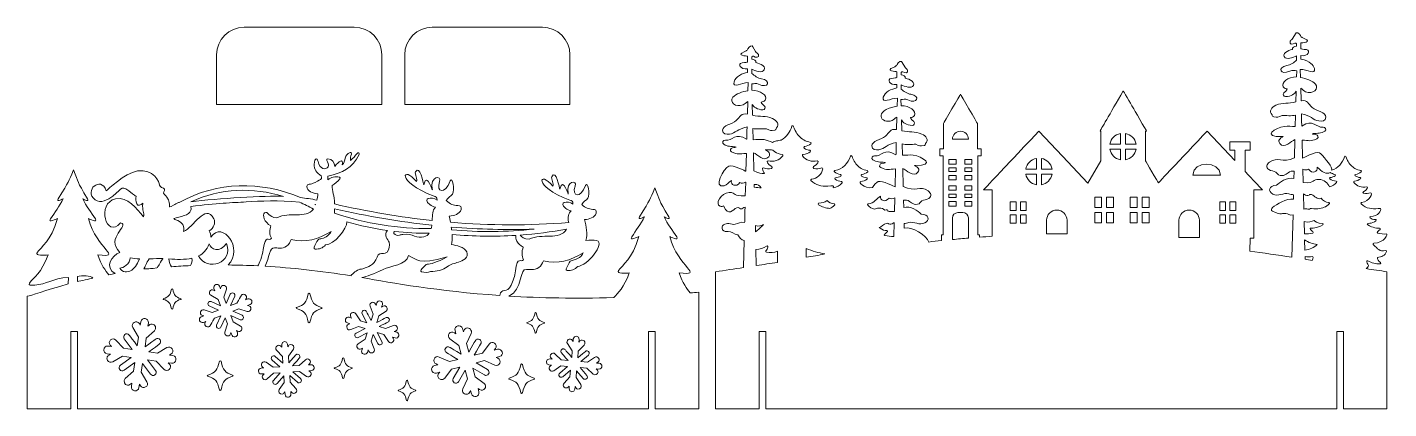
# Model space of a CAD drawing. Header units: inches. Extents: x 1249 to 1867, y -178 to -5.
import ezdxf

# ---------------------------------------------------------------- set-up
doc = ezdxf.new("R2010")
doc.units = ezdxf.units.IN
doc.header["$MEASUREMENT"] = 0
doc.layers.add('_U+0421_U+043B_U+043E_U+0439 1', color=7, linetype='Continuous')

# ---------------------------------------------------------------- blocks, each defined once
blk = doc.blocks.new('block 3')
at = {"layer": '_U+0421_U+043B_U+043E_U+0439 1', "color": 1, "lineweight": 5, "true_color": 0xff0000}
blk.add_open_spline([(1409.52, -17.2), (1409.52, -17.2), (1409.52, -39.7), (1409.52, -39.7), (1409.52, -39.7), (1334.52, -39.7), (1334.52, -39.7), (1334.52, -39.7), (1334.52, -17.2), (1334.52, -17.2), (1334.52, -10.3), (1340.12, -4.7), (1347.03, -4.7), (1347.03, -4.7), (1397.02, -4.7), (1397.02, -4.7), (1403.92, -4.7), (1409.52, -10.3), (1409.52, -17.2)], degree=3, knots=[0, 0, 0, 0, 1, 1, 1, 2, 2, 2, 3, 3, 3, 4, 4, 4, 5, 5, 5, 6, 6, 6, 6], dxfattribs=at)
blk = doc.blocks.new('block 2')
at = {"layer": '_U+0421_U+043B_U+043E_U+0439 1'}
blk.add_blockref('block 3', (0, 0), dxfattribs=at)
blk = doc.blocks.new('block 5')
at = {"layer": '_U+0421_U+043B_U+043E_U+0439 1', "color": 1, "lineweight": 5, "true_color": 0xff0000}
blk.add_open_spline([(1494.89, -17.2), (1494.89, -17.2), (1494.89, -39.7), (1494.89, -39.7), (1494.89, -39.7), (1419.89, -39.7), (1419.89, -39.7), (1419.89, -39.7), (1419.89, -17.2), (1419.89, -17.2), (1419.89, -10.3), (1425.49, -4.7), (1432.4, -4.7), (1432.4, -4.7), (1482.39, -4.7), (1482.39, -4.7), (1489.29, -4.7), (1494.89, -10.3), (1494.89, -17.2)], degree=3, knots=[0, 0, 0, 0, 1, 1, 1, 2, 2, 2, 3, 3, 3, 4, 4, 4, 5, 5, 5, 6, 6, 6, 6], dxfattribs=at)
blk = doc.blocks.new('block 4')
at = {"layer": '_U+0421_U+043B_U+043E_U+0439 1'}
blk.add_blockref('block 5', (0, 0), dxfattribs=at)
blk = doc.blocks.new('block 7')
at = {"layer": '_U+0421_U+043B_U+043E_U+0439 1', "color": 1, "lineweight": 5, "true_color": 0xff0000}
for points, knots in [([(1549.52, -125.24), (1547.9, -123.39), (1546.06, -120.79), (1544.43, -116.16), (1556.16, -117.48), (1544.02, -113.9), (1540.17, -99.69), (1540.45, -99.76), (1544.71, -101.91), (1543.34, -99.82), (1541.43, -96.91), (1539.17, -94.05), (1537.6, -90.71), (1538.52, -91.22), (1540.62, -92.22), (1539.75, -90.77), (1534.65, -82.19), (1536.1, -83.75), (1533.38, -77.58), (1530.96, -83.53), (1531.67, -82.13), (1526.53, -90.77), (1525.66, -92.22), (1527.76, -91.22), (1528.68, -90.71), (1527.11, -94.05), (1524.85, -96.91), (1522.94, -99.82), (1521.57, -101.91), (1525.83, -99.76), (1526.11, -99.69), (1523.32, -109.99), (1518.68, -112.47), (1516.92, -115.11), (1515.94, -116.57), (1520.17, -116.35), (1521.84, -116.16), (1519.51, -122.82), (1516.73, -125.27), (1514.79, -127.35), (1497.4, -127.88), (1481.55, -127.54), (1467.14, -126.67), (1473.63, -123.89), (1471.92, -113.74), (1475.21, -114.57), (1476.39, -114.4), (1478.66, -115.17), (1480.75, -113.76), (1481.84, -113.02), (1482.29, -111.87), (1482.85, -110.73), (1489.52, -112.25), (1495.02, -110.67), (1500.96, -107.05), (1500.29, -108.66), (1498.5, -109.83), (1496.81, -110.29), (1496.2, -110.45), (1495.53, -110.43), (1495.06, -110.86), (1494.24, -111.59), (1493.71, -113.32), (1493.21, -114.27), (1493.03, -114.63), (1493.26, -115.05), (1493.67, -115.07), (1495.49, -115.13), (1497.24, -114.67), (1498.41, -113.2), (1502.8, -113.15), (1511.14, -102.49), (1507.01, -101.52), (1505.51, -101.17), (1503.8, -101.25), (1502.16, -101.47), (1502.97, -98.4), (1502.34, -95.19), (1501.57, -91.96), (1503.76, -91.82), (1506.03, -91.16), (1506.79, -89.01), (1507.17, -87.92), (1506.37, -87.35), (1505.36, -87.32), (1503.08, -87.25), (1502.26, -86.65), (1500.23, -85.15), (1501.1, -83.58), (1502.25, -83.34), (1502.97, -82.28), (1504.15, -80.52), (1502.86, -74.2), (1502.01, -76.49), (1499.75, -82.58), (1495.45, -81.59), (1497.31, -76.73), (1498.39, -73.88), (1492.86, -74.33), (1494.08, -80.05), (1494.62, -82.54), (1491.69, -71.66), (1490.32, -78.18), (1490.12, -77.82), (1488.62, -68.88), (1486.62, -72.5), (1486.19, -73.29), (1487.94, -76.08), (1487.07, -76.77), (1481.31, -69.25), (1477.35, -76.62), (1494.88, -83.19), (1495.55, -83.44), (1496.31, -83.52), (1496.23, -84.93), (1493.82, -83.14), (1489.34, -84.06), (1492.98, -86.91), (1493.71, -87.47), (1494.56, -87.79), (1495.43, -88.02), (1494.46, -88.96), (1493.53, -90.97), (1494.38, -93.31), (1476.38, -94.71), (1458.67, -94.68), (1440.69, -93.19), (1440.48, -91.98), (1440.27, -90.97), (1440.13, -90.4), (1442.39, -90.26), (1444.73, -89.58), (1445.51, -87.36), (1445.91, -86.24), (1445.08, -85.64), (1444.04, -85.61), (1441.7, -85.54), (1440.85, -84.93), (1438.76, -83.38), (1439.65, -81.76), (1440.83, -81.51), (1441.58, -80.42), (1442.8, -78.61), (1441.46, -72.09), (1440.59, -74.45), (1438.26, -80.73), (1433.83, -79.71), (1435.75, -74.69), (1436.86, -71.76), (1431.16, -72.22), (1432.42, -78.12), (1432.97, -80.69), (1429.95, -69.47), (1428.54, -76.19), (1428.33, -75.82), (1426.79, -66.61), (1424.73, -70.34), (1424.28, -71.15), (1426.08, -74.03), (1425.19, -74.74), (1419.25, -66.99), (1415.17, -74.59), (1433.24, -81.36), (1433.93, -81.62), (1434.71, -81.7), (1434.63, -83.15), (1432.15, -81.31), (1427.52, -82.26), (1431.28, -85.19), (1432.03, -85.77), (1432.91, -86.1), (1433.81, -86.33), (1432.47, -87.64), (1432.45, -90), (1432.36, -92.4), (1417.89, -90.84), (1403.19, -88.34), (1387.96, -84.88), (1388.17, -81.07), (1386.77, -79.03), (1386.95, -76.51), (1388.3, -75.76), (1389.48, -74.77), (1390.45, -73.55), (1390.67, -73.27), (1390.65, -72.74), (1390.22, -72.66), (1388.34, -72.33), (1386.53, -72.76), (1385.04, -73.92), (1385.01, -73.37), (1384.99, -72.82), (1384.97, -72.27), (1391.86, -70.55), (1396.19, -68.79), (1399.21, -62.45), (1399.51, -61.83), (1398.69, -61.37), (1398.3, -61.92), (1397.42, -63.12), (1396.41, -64.18), (1395.31, -65.11), (1395.16, -64.16), (1395.28, -63.24), (1395.69, -62.33), (1395.87, -61.93), (1395.57, -61.42), (1395.09, -61.55), (1392.3, -62.32), (1393.32, -65.65), (1391.54, -67.16), (1392.2, -64.01), (1389.93, -65.53), (1388.13, -67.83), (1388.05, -66.04), (1387.13, -64.42), (1385.02, -64.35), (1384.6, -64.33), (1384.39, -64.8), (1384.57, -65.14), (1384.98, -65.93), (1385.6, -67.06), (1385.08, -67.97), (1384.65, -68.74), (1383.58, -69.03), (1382.78, -68.79), (1380.53, -68.1), (1380.74, -65.33), (1380.33, -65.01), (1380.39, -64.3), (1378.97, -63.53), (1378.74, -66.82), (1378.59, -69.1), (1380.01, -70.9), (1382.03, -72.14), (1382.18, -73.85), (1382.67, -73.13), (1379.18, -75.11), (1377.02, -76.34), (1375.52, -75.49), (1375.52, -76.9), (1375.52, -79.13), (1378.25, -80.04), (1380.46, -80.21), (1380.39, -81.39), (1380.23, -82.31), (1380.04, -83.11), (1377.47, -82.63), (1374.98, -82.26), (1372.58, -81.99), (1354.44, -74.37), (1334.97, -74.57), (1317.59, -84.17), (1317.47, -84.19), (1317.36, -84.22), (1317.25, -84.25), (1316.34, -84.51), (1315.73, -85.06), (1314.92, -85.48), (1311.47, -87.25), (1314.41, -85.48), (1311.97, -81.78), (1311.54, -81.15), (1309.79, -80.16), (1310.62, -79.32), (1311.3, -78.62), (1310.74, -77.65), (1309.88, -77.54), (1309.42, -77.49), (1308.97, -76.9), (1308.53, -76.32), (1308.86, -75.1), (1305.83, -68.77), (1298.58, -69.91), (1292.56, -70.87), (1285.07, -78.52), (1284.36, -78.9), (1282.07, -71.8), (1273.96, -78.91), (1279.32, -82.95), (1281.82, -84.84), (1285.19, -83.02), (1287.4, -81.3), (1292.3, -77.49), (1290.92, -75.84), (1296.41, -80.29), (1296.95, -80.74), (1297.4, -81.14), (1297.94, -81.33), (1297.76, -82.47), (1297.84, -83.65), (1298.26, -84.79), (1298.73, -86.09), (1300.03, -85.34), (1300.99, -84.56), (1300.64, -88.42), (1301.75, -88.41), (1301.4, -90.71), (1298.03, -86.96), (1294.26, -81.34), (1288.66, -82.53), (1279.9, -84.38), (1284.29, -101.2), (1290.95, -93.41), (1295.34, -94.58), (1283.71, -100.24), (1290.66, -106.83), (1286.74, -108.35), (1283.41, -113.61), (1288.52, -116.47), (1287.52, -116.64), (1286.55, -116.82), (1285.59, -116.99), (1283.98, -115.15), (1282.17, -112.56), (1280.57, -107.98), (1292.29, -109.31), (1280.16, -105.73), (1276.31, -91.52), (1276.58, -91.59), (1280.84, -93.73), (1279.48, -91.65), (1277.56, -88.74), (1275.3, -85.88), (1273.73, -82.54), (1274.65, -83.05), (1276.75, -84.05), (1275.89, -82.6), (1270.78, -74.02), (1272.23, -75.57), (1269.52, -69.41), (1267.1, -75.35), (1267.8, -73.95), (1262.66, -82.6), (1261.79, -84.05), (1263.9, -83.05), (1264.81, -82.54), (1263.25, -85.88), (1260.99, -88.74), (1259.07, -91.65), (1257.71, -93.73), (1261.97, -91.59), (1262.24, -91.52), (1259.45, -101.82), (1254.81, -104.3), (1253.05, -106.94), (1252.08, -108.4), (1256.3, -108.17), (1257.98, -107.98), (1255.04, -116.37), (1251.41, -118.08), (1249.6, -120.78), (1248.95, -121.75), (1250.09, -121.91), (1251.94, -121.7), (1257.52, -121.44), (1259.77, -118.6), (1267.27, -118.22), (1267.27, -118.22), (1267.18, -121.18), (1267.18, -121.18), (1256.4, -124.12), (1250.21, -126.67), (1248.55, -126.67), (1248.55, -129.48), (1248.55, -177.8), (1248.55, -177.8), (1248.55, -177.8), (1268.36, -177.8), (1268.36, -177.8), (1268.36, -177.8), (1268.36, -142.8), (1268.36, -142.8), (1268.36, -142.8), (1271.36, -142.8), (1271.36, -142.8), (1271.36, -142.8), (1271.36, -177.8), (1271.36, -177.8), (1271.36, -177.8), (1530.54, -177.8), (1530.54, -177.8), (1530.54, -177.8), (1530.54, -142.8), (1530.54, -142.8), (1530.54, -142.8), (1533.54, -142.8), (1533.54, -142.8), (1533.54, -142.8), (1533.54, -177.8), (1533.54, -177.8), (1533.54, -177.8), (1553.35, -177.8), (1553.35, -177.8), (1553.35, -177.8), (1553.35, -124.88), (1553.35, -124.88), (1552.07, -125.01), (1550.79, -125.13), (1549.52, -125.24)], [0, 0, 0, 0, 1, 1, 1, 2, 2, 2, 3, 3, 3, 4, 4, 4, 5, 5, 5, 6, 6, 6, 7, 7, 7, 8, 8, 8, 9, 9, 9, 10, 10, 10, 11, 11, 11, 12, 12, 12, 13, 13, 13, 14, 14, 14, 15, 15, 15, 16, 16, 16, 17, 17, 17, 18, 18, 18, 19, 19, 19, 20, 20, 20, 21, 21, 21, 22, 22, 22, 23, 23, 23, 24, 24, 24, 25, 25, 25, 26, 26, 26, 27, 27, 27, 28, 28, 28, 29, 29, 29, 30, 30, 30, 31, 31, 31, 32, 32, 32, 33, 33, 33, 34, 34, 34, 35, 35, 35, 36, 36, 36, 37, 37, 37, 38, 38, 38, 39, 39, 39, 40, 40, 40, 41, 41, 41, 42, 42, 42, 43, 43, 43, 44, 44, 44, 45, 45, 45, 46, 46, 46, 47, 47, 47, 48, 48, 48, 49, 49, 49, 50, 50, 50, 51, 51, 51, 52, 52, 52, 53, 53, 53, 54, 54, 54, 55, 55, 55, 56, 56, 56, 57, 57, 57, 58, 58, 58, 59, 59, 59, 60, 60, 60, 61, 61, 61, 62, 62, 62, 63, 63, 63, 64, 64, 64, 65, 65, 65, 66, 66, 66, 67, 67, 67, 68, 68, 68, 69, 69, 69, 70, 70, 70, 71, 71, 71, 72, 72, 72, 73, 73, 73, 74, 74, 74, 75, 75, 75, 76, 76, 76, 77, 77, 77, 78, 78, 78, 79, 79, 79, 80, 80, 80, 81, 81, 81, 82, 82, 82, 83, 83, 83, 84, 84, 84, 85, 85, 85, 86, 86, 86, 87, 87, 87, 88, 88, 88, 89, 89, 89, 90, 90, 90, 91, 91, 91, 92, 92, 92, 93, 93, 93, 94, 94, 94, 95, 95, 95, 96, 96, 96, 97, 97, 97, 98, 98, 98, 99, 99, 99, 100, 100, 100, 101, 101, 101, 102, 102, 102, 103, 103, 103, 104, 104, 104, 105, 105, 105, 106, 106, 106, 107, 107, 107, 108, 108, 108, 109, 109, 109, 110, 110, 110, 111, 111, 111, 112, 112, 112, 113, 113, 113, 114, 114, 114, 115, 115, 115, 116, 116, 116, 117, 117, 117, 118, 118, 118, 119, 119, 119, 120, 120, 120, 121, 121, 121, 122, 122, 122, 123, 123, 123, 124, 124, 124, 125, 125, 125, 126, 126, 126, 127, 127, 127, 128, 128, 128, 129, 129, 129, 130, 130, 130, 131, 131, 131, 132, 132, 132, 133, 133, 133, 133]), ([(1364.89, -81.43), (1356.66, -81.12), (1335, -82.29), (1322.77, -83.93), (1336.4, -77.72), (1350.97, -77.19), (1364.89, -81.43)], [0, 0, 0, 0, 1, 1, 1, 2, 2, 2, 2]), ([(1339.78, -112.56), (1346.77, -104.96), (1337.41, -92.22), (1331.85, -99.96), (1331.9, -98.9), (1331.7, -97.88), (1331.18, -97.03), (1333.06, -95.89), (1334.23, -93.46), (1333.24, -91.57), (1329.35, -84.19), (1323.92, -95.8), (1319.55, -97.3), (1320.2, -95.19), (1319, -93.51), (1316.92, -92.4), (1316.23, -92.29), (1315.62, -92.01), (1315.09, -91.55), (1317.77, -90.37), (1322.16, -90.32), (1322.83, -87.69), (1322.99, -87.07), (1322.95, -86.53), (1322.78, -86.07), (1334.53, -84.48), (1341.69, -84.33), (1347.97, -83.94), (1354.44, -83.55), (1362.64, -83.04), (1372.1, -84.07), (1374.24, -84.99), (1376.37, -86.03), (1378.48, -87.18), (1374.99, -91.8), (1367.42, -88.27), (1361.89, -91.13), (1357.83, -91.08), (1357.99, -87.89), (1356.29, -88.9), (1355.17, -89.57), (1356.01, -93.37), (1359.19, -94.74), (1358.51, -96.69), (1358.48, -98.8), (1359.39, -100.45), (1358.26, -102.15), (1356.62, -98.23), (1355.71, -105.57), (1355.31, -108.66), (1353.88, -111.91), (1353.17, -112.95), (1348.55, -112.72), (1344.09, -112.6), (1339.78, -112.56)], [0, 0, 0, 0, 1, 1, 1, 2, 2, 2, 3, 3, 3, 4, 4, 4, 5, 5, 5, 6, 6, 6, 7, 7, 7, 8, 8, 8, 9, 9, 9, 10, 10, 10, 11, 11, 11, 12, 12, 12, 13, 13, 13, 14, 14, 14, 15, 15, 15, 16, 16, 16, 17, 17, 17, 18, 18, 18, 18]), ([(1379.39, -85.15), (1379.38, -85.18), (1379.37, -85.21), (1379.36, -85.25), (1379.26, -85.19), (1379.16, -85.14), (1379.06, -85.08), (1379.17, -85.1), (1379.28, -85.13), (1379.39, -85.15)], [0, 0, 0, 0, 1, 1, 1, 2, 2, 2, 3, 3, 3, 3]), ([(1432.22, -94.52), (1432.17, -95.04), (1432.09, -95.55), (1431.97, -96.03), (1416.95, -96.23), (1402.22, -93.87), (1388.05, -89.02), (1388.07, -88.37), (1388.04, -87.71), (1387.97, -87.05), (1403.14, -90.48), (1417.8, -92.97), (1432.22, -94.52)], [0, 0, 0, 0, 1, 1, 1, 2, 2, 2, 3, 3, 3, 4, 4, 4, 4]), ([(1386.48, -97.33), (1385.82, -98.94), (1384.03, -100.11), (1382.33, -100.57), (1381.73, -100.73), (1381.06, -100.71), (1380.58, -101.14), (1379.76, -101.87), (1379.24, -103.6), (1378.74, -104.55), (1378.55, -104.91), (1378.78, -105.33), (1379.19, -105.35), (1381.02, -105.41), (1382.76, -104.95), (1383.93, -103.48), (1387.6, -103.44), (1393.99, -96.03), (1393.63, -93), (1399.7, -94.75), (1405.87, -96.06), (1412.11, -96.92), (1410.02, -98.97), (1412.3, -101.01), (1412.88, -102.25), (1413.05, -103.8), (1413.04, -105.56), (1411.87, -106.73), (1410.79, -107.81), (1409.72, -107.13), (1408.54, -107.47), (1407.57, -107.77), (1407.12, -109.97), (1405.98, -111.38), (1404.99, -112.61), (1403.97, -113.15), (1402.53, -113.69), (1401.82, -113.95), (1400.98, -114.34), (1400.26, -114.4), (1398.37, -114.53), (1397.23, -115.85), (1395.75, -117.05), (1395.66, -117.13), (1395.6, -117.28), (1395.61, -117.47), (1381.58, -115.22), (1368.56, -113.84), (1356.57, -113.14), (1358.53, -109.25), (1358.43, -104.27), (1360.74, -104.85), (1361.91, -104.68), (1364.18, -105.45), (1366.27, -104.04), (1367.36, -103.3), (1367.82, -102.15), (1368.38, -101.01), (1375.04, -102.53), (1380.54, -100.95), (1386.48, -97.33)], [0, 0, 0, 0, 1, 1, 1, 2, 2, 2, 3, 3, 3, 4, 4, 4, 5, 5, 5, 6, 6, 6, 7, 7, 7, 8, 8, 8, 9, 9, 9, 10, 10, 10, 11, 11, 11, 12, 12, 12, 13, 13, 13, 14, 14, 14, 15, 15, 15, 16, 16, 16, 17, 17, 17, 18, 18, 18, 19, 19, 19, 20, 20, 20, 20]), ([(1439.18, -108.86), (1434.69, -111.47), (1431.43, -112.18), (1430.11, -112.23), (1429.72, -112.24), (1429.36, -112.44), (1429.13, -112.75), (1428.58, -113.5), (1427.59, -114.31), (1427.36, -114.79), (1427.02, -115.15), (1427.19, -115.62), (1427.56, -115.71), (1428.94, -116.05), (1430.33, -115.98), (1431.62, -115.53), (1434.29, -115.51), (1437.26, -114.99), (1439.24, -113.34), (1440.65, -112.17), (1442.55, -111.85), (1444.27, -111.32), (1446.25, -110.72), (1449.19, -109.22), (1448.04, -106.63), (1447.04, -104.38), (1443.3, -103.71), (1441.07, -103.33), (1441.46, -102.3), (1441.51, -100.6), (1441.39, -98.74), (1451.16, -99.62), (1460.73, -99.74), (1470.4, -99.13), (1469.96, -100.39), (1470.97, -103.29), (1473.67, -104.46), (1472.98, -106.41), (1472.95, -108.52), (1473.86, -110.17), (1472.73, -111.87), (1471.1, -107.95), (1470.18, -115.29), (1469.89, -117.55), (1469.14, -119.73), (1468.16, -121.78), (1466.16, -125.93), (1463.86, -122.34), (1463.07, -126.41), (1434.54, -124.44), (1414.53, -120.7), (1400.46, -118.28), (1402.63, -117.79), (1405.7, -116.69), (1410.05, -114.57), (1413.39, -112.94), (1420.76, -112.66), (1421.62, -108.23), (1425.63, -110.15), (1425.53, -112.7), (1439.18, -108.86)], [0, 0, 0, 0, 1, 1, 1, 2, 2, 2, 3, 3, 3, 4, 4, 4, 5, 5, 5, 6, 6, 6, 7, 7, 7, 8, 8, 8, 9, 9, 9, 10, 10, 10, 11, 11, 11, 12, 12, 12, 13, 13, 13, 14, 14, 14, 15, 15, 15, 16, 16, 16, 17, 17, 17, 18, 18, 18, 19, 19, 19, 20, 20, 20, 20]), ([(1414.89, -98.21), (1414.96, -97.9), (1415.06, -97.59), (1415.19, -97.31), (1420.42, -97.9), (1425.71, -98.19), (1431.03, -98.16), (1430.49, -98.89), (1429.72, -99.46), (1428.61, -99.81), (1425.5, -100.78), (1423.59, -98.19), (1418.99, -98.71), (1418.49, -98.77), (1417.98, -98.96), (1417.49, -98.99), (1416.57, -99.37), (1415.7, -99.11), (1414.89, -98.21)], [0, 0, 0, 0, 1, 1, 1, 2, 2, 2, 3, 3, 3, 4, 4, 4, 5, 5, 5, 6, 6, 6, 6]), ([(1478.68, -96.29), (1466.23, -97.65), (1453.7, -97.75), (1441.2, -96.6), (1441.15, -96.18), (1441.09, -95.76), (1441.03, -95.35), (1453.65, -96.38), (1466.13, -96.69), (1478.68, -96.29)], [0, 0, 0, 0, 1, 1, 1, 2, 2, 2, 3, 3, 3, 3]), ([(1476.36, -100.85), (1473.97, -100.82), (1473.04, -99.7), (1472.34, -98.99), (1479.39, -98.47), (1486.42, -97.56), (1493.4, -96.25), (1490.14, -101.85), (1482.14, -97.86), (1476.36, -100.85)], [0, 0, 0, 0, 1, 1, 1, 2, 2, 2, 3, 3, 3, 3]), ([(1326.28, -108.46), (1328.33, -107.46), (1330.05, -105.88), (1331.2, -102.9), (1331.8, -105.4), (1335.8, -107.42), (1339.07, -102.8), (1342.45, -111.75), (1330.14, -115.66), (1326.28, -108.46)], [0, 0, 0, 0, 1, 1, 1, 2, 2, 2, 3, 3, 3, 3]), ([(1295.33, -109.28), (1296.67, -109.62), (1298.08, -109.79), (1299.54, -109.84), (1297.1, -115.74), (1294.6, -115.49), (1293.02, -115.73), (1291.9, -115.57), (1291, -114.86), (1290.54, -113.99), (1292, -114.08), (1295.36, -111.99), (1295.33, -109.28)], [0, 0, 0, 0, 1, 1, 1, 2, 2, 2, 3, 3, 3, 4, 4, 4, 4]), ([(1303.85, -109.78), (1306.79, -109.66), (1307.86, -109.58), (1310.11, -109.68), (1310.11, -109.68), (1310.11, -109.71), (1310.11, -109.71), (1308.49, -112.03), (1308.09, -113.29), (1307.44, -113.93), (1301.99, -114.46), (1303.67, -114.44), (1301.53, -114.3), (1301.89, -113.53), (1302.6, -111.68), (1303.85, -109.78)], [0, 0, 0, 0, 1, 1, 1, 2, 2, 2, 3, 3, 3, 4, 4, 4, 5, 5, 5, 5]), ([(1322.63, -112.85), (1319.69, -112.98), (1316.85, -113.15), (1314.09, -113.36), (1313.37, -112.51), (1312.9, -111.34), (1312.9, -109.83), (1316.28, -110.03), (1320.04, -110.22), (1323.32, -109.49), (1323.51, -110.85), (1323.22, -111.97), (1322.63, -112.85)], [0, 0, 0, 0, 1, 1, 1, 2, 2, 2, 3, 3, 3, 4, 4, 4, 4]), ([(1271.36, -120.09), (1271.36, -120.09), (1271.43, -117.72), (1271.43, -117.72), (1273.15, -117.26), (1277.53, -117.2), (1278.38, -118.58), (1276.88, -118.9), (1272.77, -119.77), (1271.36, -120.09)], [0, 0, 0, 0, 1, 1, 1, 2, 2, 2, 3, 3, 3, 3]), ([(1318.2, -128.17), (1315.85, -128.9), (1315.13, -129.68), (1314.57, -132.48), (1314.53, -132.7), (1314.04, -132.7), (1314, -132.48), (1313.44, -129.68), (1312.71, -128.9), (1310.37, -128.17), (1310.15, -128.1), (1310.15, -127.9), (1310.37, -127.83), (1312.71, -127.09), (1313.44, -126.32), (1314, -123.52), (1314.04, -123.3), (1314.53, -123.3), (1314.57, -123.52), (1315.13, -126.32), (1315.85, -127.09), (1318.2, -127.83), (1318.42, -127.9), (1318.42, -128.1), (1318.2, -128.17)], [0, 0, 0, 0, 1, 1, 1, 2, 2, 2, 3, 3, 3, 4, 4, 4, 5, 5, 5, 6, 6, 6, 7, 7, 7, 8, 8, 8, 8]), ([(1349.69, -130.46), (1349.69, -130.46), (1348.56, -130.89), (1348.56, -130.89), (1348.56, -130.89), (1349.18, -131.09), (1349.18, -131.09), (1350.84, -131.62), (1350.02, -134.15), (1348.36, -133.63), (1348.36, -133.63), (1344.67, -132.43), (1344.67, -132.43), (1344.67, -132.43), (1341.82, -133.52), (1341.82, -133.52), (1341.82, -133.52), (1346.04, -135.4), (1346.04, -135.4), (1346.58, -135.64), (1346.83, -136.3), (1346.59, -136.84), (1346.35, -137.37), (1345.7, -137.63), (1345.16, -137.39), (1345.16, -137.39), (1340.94, -135.51), (1340.94, -135.51), (1340.94, -135.51), (1342.03, -138.36), (1342.03, -138.36), (1342.03, -138.36), (1345.39, -140.3), (1345.39, -140.3), (1346.12, -140.73), (1346.18, -141.52), (1345.85, -142.09), (1345.53, -142.66), (1344.81, -143.02), (1344.06, -142.61), (1344.06, -142.61), (1343.49, -142.28), (1343.49, -142.28), (1343.49, -142.28), (1343.92, -143.4), (1343.92, -143.4), (1344.18, -144.06), (1343.91, -144.7), (1343.35, -145.01), (1343.07, -145.17), (1342.74, -145.23), (1342.43, -145.18), (1341.55, -145.05), (1341.42, -144.29), (1341.01, -143.23), (1341.01, -143.23), (1340.81, -143.86), (1340.81, -143.86), (1340.55, -144.6), (1339.8, -144.93), (1339.13, -144.67), (1338.53, -144.44), (1338.01, -143.83), (1338.28, -143.02), (1338.28, -143.02), (1339.47, -139.34), (1339.47, -139.34), (1339.47, -139.34), (1338.38, -136.49), (1338.38, -136.49), (1338.38, -136.49), (1336.5, -140.71), (1336.5, -140.71), (1336.26, -141.25), (1335.61, -141.5), (1335.07, -141.26), (1334.53, -141.02), (1334.28, -140.37), (1334.52, -139.83), (1334.52, -139.83), (1336.4, -135.61), (1336.4, -135.61), (1336.4, -135.61), (1333.55, -136.7), (1333.55, -136.7), (1331.43, -140.35), (1331.47, -140.5), (1330.84, -140.67), (1330.18, -140.85), (1329.38, -140.45), (1329.17, -139.76), (1328.98, -139.14), (1329.31, -138.72), (1329.62, -138.16), (1329.62, -138.16), (1328.5, -138.59), (1328.5, -138.59), (1327.7, -138.9), (1327.04, -138.45), (1326.81, -137.84), (1326.81, -137.84), (1326.81, -137.84), (1326.81, -137.84), (1326.55, -137.16), (1326.81, -136.4), (1327.55, -136.11), (1327.55, -136.11), (1328.67, -135.69), (1328.67, -135.69), (1328.67, -135.69), (1328.05, -135.48), (1328.05, -135.48), (1327.24, -135.22), (1327.02, -134.45), (1327.21, -133.83), (1327.41, -133.19), (1328.05, -132.69), (1328.88, -132.95), (1328.88, -132.95), (1332.56, -134.14), (1332.56, -134.14), (1332.56, -134.14), (1335.41, -133.05), (1335.41, -133.05), (1335.41, -133.05), (1331.19, -131.17), (1331.19, -131.17), (1330.93, -131.05), (1330.73, -130.84), (1330.62, -130.57), (1330.52, -130.29), (1330.53, -130), (1330.64, -129.74), (1330.76, -129.48), (1330.98, -129.28), (1331.25, -129.17), (1331.52, -129.07), (1331.82, -129.07), (1332.08, -129.19), (1332.08, -129.19), (1336.3, -131.06), (1336.3, -131.06), (1336.3, -131.06), (1335.2, -128.22), (1335.2, -128.22), (1335.2, -128.22), (1331.85, -126.28), (1331.85, -126.28), (1331.12, -125.85), (1331.06, -125.05), (1331.38, -124.48), (1331.71, -123.91), (1332.43, -123.55), (1333.17, -123.97), (1333.17, -123.97), (1333.74, -124.29), (1333.74, -124.29), (1333.74, -124.29), (1333.31, -123.17), (1333.31, -123.17), (1332.69, -121.54), (1335.17, -120.59), (1335.79, -122.22), (1335.79, -122.22), (1336.22, -123.34), (1336.22, -123.34), (1336.22, -123.34), (1336.42, -122.71), (1336.42, -122.71), (1336.69, -121.94), (1337.46, -121.66), (1338.11, -121.9), (1338.73, -122.14), (1339.21, -122.78), (1338.95, -123.55), (1338.95, -123.55), (1337.76, -127.24), (1337.76, -127.24), (1337.76, -127.24), (1338.86, -130.08), (1338.86, -130.08), (1338.86, -130.08), (1340.73, -125.86), (1340.73, -125.86), (1340.96, -125.34), (1341.61, -125.06), (1342.16, -125.31), (1342.69, -125.54), (1342.96, -126.2), (1342.71, -126.75), (1342.71, -126.75), (1340.84, -130.97), (1340.84, -130.97), (1340.84, -130.97), (1343.69, -129.88), (1343.69, -129.88), (1345.79, -126.24), (1345.76, -126.07), (1346.4, -125.9), (1347.03, -125.73), (1347.85, -126.1), (1348.06, -126.82), (1348.25, -127.45), (1347.93, -127.87), (1347.61, -128.41), (1347.61, -128.41), (1348.73, -127.98), (1348.73, -127.98), (1349.54, -127.67), (1350.2, -128.14), (1350.43, -128.75), (1350.67, -129.37), (1350.49, -130.15), (1349.69, -130.46)], [0, 0, 0, 0, 1, 1, 1, 2, 2, 2, 3, 3, 3, 4, 4, 4, 5, 5, 5, 6, 6, 6, 7, 7, 7, 8, 8, 8, 9, 9, 9, 10, 10, 10, 11, 11, 11, 12, 12, 12, 13, 13, 13, 14, 14, 14, 15, 15, 15, 16, 16, 16, 17, 17, 17, 18, 18, 18, 19, 19, 19, 20, 20, 20, 21, 21, 21, 22, 22, 22, 23, 23, 23, 24, 24, 24, 25, 25, 25, 26, 26, 26, 27, 27, 27, 28, 28, 28, 29, 29, 29, 30, 30, 30, 31, 31, 31, 32, 32, 32, 33, 33, 33, 34, 34, 34, 35, 35, 35, 36, 36, 36, 37, 37, 37, 38, 38, 38, 39, 39, 39, 40, 40, 40, 41, 41, 41, 42, 42, 42, 43, 43, 43, 44, 44, 44, 45, 45, 45, 46, 46, 46, 47, 47, 47, 48, 48, 48, 49, 49, 49, 50, 50, 50, 51, 51, 51, 52, 52, 52, 53, 53, 53, 54, 54, 54, 55, 55, 55, 56, 56, 56, 57, 57, 57, 58, 58, 58, 59, 59, 59, 60, 60, 60, 61, 61, 61, 62, 62, 62, 63, 63, 63, 64, 64, 64, 65, 65, 65, 66, 66, 66, 67, 67, 67, 68, 68, 68, 69, 69, 69, 70, 70, 70, 71, 71, 71, 71]), ([(1382.14, -132.3), (1378.76, -133.36), (1377.71, -134.49), (1376.9, -138.53), (1376.84, -138.84), (1376.14, -138.84), (1376.08, -138.53), (1375.28, -134.49), (1374.23, -133.36), (1370.85, -132.3), (1370.53, -132.2), (1370.53, -131.91), (1370.85, -131.81), (1374.23, -130.75), (1375.28, -129.63), (1376.08, -125.59), (1376.14, -125.27), (1376.84, -125.27), (1376.9, -125.59), (1377.71, -129.63), (1378.76, -130.75), (1382.14, -131.81), (1382.45, -131.91), (1382.45, -132.2), (1382.14, -132.3)], [0, 0, 0, 0, 1, 1, 1, 2, 2, 2, 3, 3, 3, 4, 4, 4, 5, 5, 5, 6, 6, 6, 7, 7, 7, 8, 8, 8, 8]), ([(1415.51, -145.65), (1415.51, -145.65), (1414.36, -145.3), (1414.36, -145.3), (1414.36, -145.3), (1414.72, -145.84), (1414.72, -145.84), (1415.69, -147.29), (1413.48, -148.75), (1412.5, -147.3), (1412.5, -147.3), (1410.36, -144.07), (1410.36, -144.07), (1410.36, -144.07), (1407.45, -143.16), (1407.45, -143.16), (1407.45, -143.16), (1409.58, -147.26), (1409.58, -147.26), (1409.85, -147.78), (1409.64, -148.45), (1409.12, -148.72), (1408.6, -148.99), (1407.93, -148.78), (1407.66, -148.26), (1407.66, -148.26), (1405.52, -144.16), (1405.52, -144.16), (1405.52, -144.16), (1404.61, -147.07), (1404.61, -147.07), (1404.61, -147.07), (1406.02, -150.68), (1406.02, -150.68), (1406.65, -152.29), (1404.2, -153.25), (1403.55, -151.66), (1403.55, -151.66), (1403.31, -151.06), (1403.31, -151.06), (1403.31, -151.06), (1402.95, -152.2), (1402.95, -152.2), (1402.73, -152.88), (1402.12, -153.2), (1401.49, -153.1), (1401.18, -153.05), (1400.88, -152.9), (1400.67, -152.66), (1400.36, -152.32), (1400.27, -151.86), (1400.41, -151.4), (1400.41, -151.4), (1400.77, -150.26), (1400.77, -150.26), (1400.77, -150.26), (1400.22, -150.62), (1400.22, -150.62), (1399.91, -150.82), (1399.55, -150.88), (1399.21, -150.81), (1398.87, -150.72), (1398.58, -150.51), (1398.4, -150.21), (1398.08, -149.66), (1398.05, -148.85), (1398.77, -148.39), (1398.77, -148.39), (1401.99, -146.25), (1401.99, -146.25), (1401.99, -146.25), (1402.91, -143.34), (1402.91, -143.34), (1402.91, -143.34), (1398.81, -145.47), (1398.81, -145.47), (1398.29, -145.74), (1397.62, -145.53), (1397.35, -145.01), (1397.08, -144.49), (1397.29, -143.82), (1397.81, -143.55), (1397.81, -143.55), (1401.91, -141.41), (1401.91, -141.41), (1401.91, -141.41), (1398.99, -140.49), (1398.99, -140.49), (1395.07, -142.04), (1395, -142.18), (1394.4, -141.92), (1393.8, -141.66), (1393.39, -140.86), (1393.67, -140.16), (1393.91, -139.56), (1394.42, -139.44), (1395.01, -139.2), (1395.01, -139.2), (1393.87, -138.84), (1393.87, -138.84), (1393.05, -138.58), (1392.82, -137.82), (1393.01, -137.2), (1393.01, -137.2), (1393.01, -137.19), (1393.01, -137.19), (1393.23, -136.51), (1393.91, -136.06), (1394.67, -136.3), (1394.67, -136.3), (1395.81, -136.66), (1395.81, -136.66), (1395.81, -136.66), (1395.45, -136.12), (1395.45, -136.12), (1394.49, -134.67), (1396.7, -133.21), (1397.67, -134.66), (1397.67, -134.66), (1399.82, -137.88), (1399.82, -137.88), (1399.82, -137.88), (1402.73, -138.8), (1402.73, -138.8), (1402.73, -138.8), (1400.59, -134.7), (1400.59, -134.7), (1400.46, -134.45), (1400.44, -134.15), (1400.53, -133.88), (1400.71, -133.29), (1401.32, -132.99), (1401.88, -133.17), (1402.46, -133.35), (1402.35, -133.36), (1404.66, -137.79), (1404.66, -137.79), (1405.57, -134.88), (1405.57, -134.88), (1405.57, -134.88), (1404.15, -131.28), (1404.15, -131.28), (1403.53, -129.67), (1405.97, -128.7), (1406.63, -130.3), (1406.63, -130.3), (1406.87, -130.9), (1406.87, -130.9), (1406.87, -130.9), (1407.23, -129.76), (1407.23, -129.76), (1407.75, -128.1), (1410.29, -128.89), (1409.77, -130.56), (1409.77, -130.56), (1409.41, -131.7), (1409.41, -131.7), (1409.94, -131.35), (1410.34, -131), (1410.96, -131.15), (1412.02, -131.4), (1412.42, -132.92), (1411.41, -133.57), (1411.41, -133.57), (1408.18, -135.71), (1408.18, -135.71), (1408.18, -135.71), (1407.27, -138.62), (1407.27, -138.62), (1411.69, -136.32), (1411.62, -136.23), (1412.19, -136.42), (1412.79, -136.61), (1413.07, -137.22), (1412.9, -137.77), (1412.72, -138.35), (1412.71, -138.23), (1408.27, -140.55), (1408.27, -140.55), (1411.18, -141.46), (1411.18, -141.46), (1411.18, -141.46), (1414.78, -140.05), (1414.78, -140.05), (1415.55, -139.74), (1416.23, -140.15), (1416.48, -140.79), (1416.76, -141.4), (1416.54, -142.2), (1415.77, -142.52), (1415.77, -142.52), (1415.17, -142.76), (1415.17, -142.76), (1415.17, -142.76), (1416.31, -143.12), (1416.31, -143.12), (1417.13, -143.38), (1417.36, -144.15), (1417.16, -144.78), (1416.96, -145.41), (1416.33, -145.91), (1415.51, -145.65)], [0, 0, 0, 0, 1, 1, 1, 2, 2, 2, 3, 3, 3, 4, 4, 4, 5, 5, 5, 6, 6, 6, 7, 7, 7, 8, 8, 8, 9, 9, 9, 10, 10, 10, 11, 11, 11, 12, 12, 12, 13, 13, 13, 14, 14, 14, 15, 15, 15, 16, 16, 16, 17, 17, 17, 18, 18, 18, 19, 19, 19, 20, 20, 20, 21, 21, 21, 22, 22, 22, 23, 23, 23, 24, 24, 24, 25, 25, 25, 26, 26, 26, 27, 27, 27, 28, 28, 28, 29, 29, 29, 30, 30, 30, 31, 31, 31, 32, 32, 32, 33, 33, 33, 34, 34, 34, 35, 35, 35, 36, 36, 36, 37, 37, 37, 38, 38, 38, 39, 39, 39, 40, 40, 40, 41, 41, 41, 42, 42, 42, 43, 43, 43, 44, 44, 44, 45, 45, 45, 46, 46, 46, 47, 47, 47, 48, 48, 48, 49, 49, 49, 50, 50, 50, 51, 51, 51, 52, 52, 52, 53, 53, 53, 54, 54, 54, 55, 55, 55, 56, 56, 56, 57, 57, 57, 58, 58, 58, 59, 59, 59, 60, 60, 60, 61, 61, 61, 62, 62, 62, 63, 63, 63, 64, 64, 64, 65, 65, 65, 66, 66, 66, 67, 67, 67, 67]), ([(1483.24, -138.99), (1480.9, -139.72), (1480.17, -140.5), (1479.61, -143.3), (1479.57, -143.52), (1479.08, -143.52), (1479.04, -143.3), (1478.48, -140.5), (1477.76, -139.72), (1475.41, -138.99), (1475.19, -138.92), (1475.19, -138.72), (1475.41, -138.65), (1477.76, -137.91), (1478.48, -137.14), (1479.04, -134.33), (1479.08, -134.12), (1479.57, -134.12), (1479.61, -134.33), (1480.17, -137.14), (1480.9, -137.91), (1483.24, -138.65), (1483.46, -138.72), (1483.46, -138.92), (1483.24, -138.99)], [0, 0, 0, 0, 1, 1, 1, 2, 2, 2, 3, 3, 3, 4, 4, 4, 5, 5, 5, 6, 6, 6, 7, 7, 7, 8, 8, 8, 8]), ([(1314.1, -157.13), (1314.1, -157.13), (1312.55, -156.9), (1312.55, -156.9), (1312.55, -156.9), (1313.12, -157.52), (1313.12, -157.52), (1314.67, -159.19), (1312.12, -161.54), (1310.56, -159.88), (1310.56, -159.88), (1307.13, -156.15), (1307.13, -156.15), (1307.13, -156.15), (1303.19, -155.57), (1303.19, -155.57), (1303.19, -155.57), (1306.79, -160.42), (1306.79, -160.42), (1307.24, -161.04), (1307.11, -161.94), (1306.49, -162.4), (1305.87, -162.86), (1304.97, -162.73), (1304.51, -162.11), (1304.51, -162.11), (1300.91, -157.27), (1300.91, -157.27), (1300.91, -157.27), (1300.33, -161.21), (1300.33, -161.21), (1300.33, -161.21), (1302.9, -165.57), (1302.9, -165.57), (1304.05, -167.53), (1301.09, -169.26), (1299.92, -167.35), (1299.92, -167.35), (1299.48, -166.62), (1299.48, -166.62), (1299.48, -166.62), (1299.25, -168.17), (1299.25, -168.17), (1298.92, -170.43), (1295.48, -169.91), (1295.82, -167.67), (1295.82, -167.67), (1296.05, -166.12), (1296.05, -166.12), (1295.43, -166.68), (1295, -167.21), (1294.14, -167.15), (1292.75, -167.05), (1291.89, -165.19), (1293.07, -164.13), (1293.07, -164.13), (1296.79, -160.69), (1296.79, -160.69), (1296.79, -160.69), (1297.36, -156.75), (1297.36, -156.75), (1297.36, -156.75), (1292.52, -160.36), (1292.52, -160.36), (1291.91, -160.81), (1291, -160.68), (1290.54, -160.06), (1290.08, -159.44), (1290.22, -158.53), (1290.83, -158.08), (1290.83, -158.08), (1295.68, -154.47), (1295.68, -154.47), (1295.68, -154.47), (1291.73, -153.9), (1291.73, -153.9), (1291.73, -153.9), (1287.38, -156.46), (1287.38, -156.46), (1286.48, -157.02), (1285.49, -156.66), (1285.03, -155.86), (1284.78, -155.48), (1284.69, -155.01), (1284.79, -154.57), (1284.89, -154.13), (1285.17, -153.74), (1285.59, -153.48), (1285.59, -153.48), (1286.32, -153.05), (1286.32, -153.05), (1286.32, -153.05), (1284.77, -152.82), (1284.77, -152.82), (1283.66, -152.66), (1283.2, -151.72), (1283.32, -150.88), (1283.32, -150.88), (1283.32, -150.88), (1283.32, -150.88), (1283.39, -150.45), (1283.61, -150.04), (1283.92, -149.77), (1284.61, -149.15), (1285.25, -149.38), (1286.83, -149.61), (1286.83, -149.61), (1286.25, -148.99), (1286.25, -148.99), (1285.49, -148.17), (1285.73, -147.15), (1286.36, -146.57), (1286.99, -145.98), (1288.04, -145.81), (1288.81, -146.64), (1288.81, -146.64), (1292.25, -150.35), (1292.25, -150.35), (1292.25, -150.35), (1296.19, -150.93), (1296.19, -150.93), (1296.19, -150.93), (1292.59, -146.09), (1292.59, -146.09), (1292.37, -145.79), (1292.28, -145.42), (1292.33, -145.04), (1292.44, -144.24), (1293.17, -143.73), (1293.94, -143.85), (1294.72, -143.97), (1294.57, -144), (1298.47, -149.24), (1298.47, -149.24), (1299.04, -145.3), (1299.04, -145.3), (1299.04, -145.3), (1296.47, -140.93), (1296.47, -140.93), (1295.33, -138.97), (1298.3, -137.25), (1299.46, -139.16), (1299.46, -139.16), (1299.89, -139.89), (1299.89, -139.89), (1299.89, -139.89), (1300.12, -138.34), (1300.12, -138.34), (1300.46, -136.09), (1303.89, -136.59), (1303.56, -138.84), (1303.56, -138.84), (1303.33, -140.39), (1303.33, -140.39), (1303.94, -139.83), (1304.39, -139.3), (1305.22, -139.36), (1306.64, -139.46), (1307.48, -141.34), (1306.31, -142.38), (1306.31, -142.38), (1302.59, -145.82), (1302.59, -145.82), (1302.59, -145.82), (1302.01, -149.76), (1302.01, -149.76), (1307.26, -145.85), (1307.13, -145.78), (1307.9, -145.9), (1308.7, -146.02), (1309.2, -146.73), (1309.09, -147.5), (1308.98, -148.28), (1308.95, -148.13), (1303.7, -152.04), (1303.7, -152.04), (1307.65, -152.62), (1307.65, -152.62), (1307.65, -152.62), (1311.99, -150.05), (1311.99, -150.05), (1312.9, -149.5), (1313.89, -149.86), (1314.34, -150.65), (1314.85, -151.41), (1314.68, -152.48), (1313.78, -153.03), (1313.78, -153.03), (1313.06, -153.46), (1313.06, -153.46), (1313.06, -153.46), (1314.61, -153.69), (1314.61, -153.69), (1316.85, -154.02), (1316.36, -157.45), (1314.1, -157.13)], [0, 0, 0, 0, 1, 1, 1, 2, 2, 2, 3, 3, 3, 4, 4, 4, 5, 5, 5, 6, 6, 6, 7, 7, 7, 8, 8, 8, 9, 9, 9, 10, 10, 10, 11, 11, 11, 12, 12, 12, 13, 13, 13, 14, 14, 14, 15, 15, 15, 16, 16, 16, 17, 17, 17, 18, 18, 18, 19, 19, 19, 20, 20, 20, 21, 21, 21, 22, 22, 22, 23, 23, 23, 24, 24, 24, 25, 25, 25, 26, 26, 26, 27, 27, 27, 28, 28, 28, 29, 29, 29, 30, 30, 30, 31, 31, 31, 32, 32, 32, 33, 33, 33, 34, 34, 34, 35, 35, 35, 36, 36, 36, 37, 37, 37, 38, 38, 38, 39, 39, 39, 40, 40, 40, 41, 41, 41, 42, 42, 42, 43, 43, 43, 44, 44, 44, 45, 45, 45, 46, 46, 46, 47, 47, 47, 48, 48, 48, 49, 49, 49, 50, 50, 50, 51, 51, 51, 52, 52, 52, 53, 53, 53, 54, 54, 54, 55, 55, 55, 56, 56, 56, 57, 57, 57, 58, 58, 58, 59, 59, 59, 60, 60, 60, 61, 61, 61, 62, 62, 62, 63, 63, 63, 64, 64, 64, 65, 65, 65, 65]), ([(1462.94, -154.15), (1462.94, -154.15), (1461.42, -154.54), (1461.42, -154.54), (1461.42, -154.54), (1462.2, -154.9), (1462.2, -154.9), (1464.27, -155.83), (1462.84, -158.99), (1460.75, -158.06), (1460.75, -158.06), (1456.14, -155.97), (1456.14, -155.97), (1456.14, -155.97), (1452.28, -156.97), (1452.28, -156.97), (1452.28, -156.97), (1457.49, -160.03), (1457.49, -160.03), (1458.15, -160.42), (1458.38, -161.31), (1457.99, -161.97), (1457.6, -162.63), (1456.71, -162.86), (1456.05, -162.48), (1456.05, -162.48), (1450.85, -159.42), (1450.85, -159.42), (1450.85, -159.42), (1451.85, -163.28), (1451.85, -163.28), (1451.85, -163.28), (1455.92, -166.29), (1455.92, -166.29), (1457.73, -167.64), (1455.69, -170.39), (1453.86, -169.09), (1453.86, -169.09), (1453.17, -168.59), (1453.17, -168.59), (1453.17, -168.59), (1453.56, -170.11), (1453.56, -170.11), (1454.15, -172.29), (1450.78, -173.19), (1450.21, -170.98), (1450.21, -170.98), (1449.81, -169.46), (1449.81, -169.46), (1449.46, -170.22), (1449.27, -170.87), (1448.46, -171.15), (1447.14, -171.59), (1445.62, -170.22), (1446.3, -168.78), (1446.3, -168.78), (1448.38, -164.18), (1448.38, -164.18), (1448.38, -164.18), (1447.38, -160.32), (1447.38, -160.32), (1447.38, -160.32), (1444.33, -165.52), (1444.33, -165.52), (1443.93, -166.18), (1443.04, -166.41), (1442.38, -166.02), (1441.72, -165.63), (1441.49, -164.74), (1441.88, -164.08), (1441.88, -164.08), (1444.94, -158.88), (1444.94, -158.88), (1444.94, -158.88), (1441.08, -159.88), (1441.08, -159.88), (1441.08, -159.88), (1438.07, -163.94), (1438.07, -163.94), (1437.1, -165.31), (1435.19, -164.54), (1434.95, -163.21), (1434.8, -162.37), (1435.27, -161.88), (1435.77, -161.2), (1435.77, -161.2), (1434.25, -161.6), (1434.25, -161.6), (1433.17, -161.88), (1432.38, -161.19), (1432.16, -160.38), (1432.16, -160.38), (1432.16, -160.37), (1432.16, -160.37), (1431.93, -159.43), (1432.4, -158.48), (1433.38, -158.24), (1433.38, -158.24), (1434.9, -157.84), (1434.9, -157.84), (1434.9, -157.84), (1434.12, -157.49), (1434.12, -157.49), (1433.11, -157.04), (1432.93, -156.01), (1433.28, -155.23), (1433.63, -154.43), (1434.54, -153.87), (1435.57, -154.33), (1435.57, -154.33), (1440.18, -156.41), (1440.18, -156.41), (1440.18, -156.41), (1444.04, -155.41), (1444.04, -155.41), (1438.4, -152.1), (1438.39, -152.26), (1438.19, -151.49), (1437.98, -150.7), (1438.45, -149.96), (1439.2, -149.77), (1439.96, -149.57), (1439.84, -149.66), (1445.48, -152.97), (1445.48, -152.97), (1444.47, -149.11), (1444.47, -149.11), (1444.47, -149.11), (1440.4, -146.1), (1440.4, -146.1), (1439.51, -145.43), (1439.56, -144.39), (1440.06, -143.7), (1440.57, -143.01), (1441.56, -142.65), (1442.46, -143.3), (1442.46, -143.3), (1443.15, -143.8), (1443.15, -143.8), (1443.15, -143.8), (1442.76, -142.29), (1442.76, -142.29), (1442.18, -140.08), (1445.55, -139.21), (1446.12, -141.41), (1446.12, -141.41), (1446.51, -142.93), (1446.51, -142.93), (1446.86, -142.16), (1447.06, -141.51), (1447.85, -141.24), (1449.19, -140.78), (1450.69, -142.18), (1450.03, -143.6), (1450.03, -143.6), (1447.94, -148.21), (1447.94, -148.21), (1447.94, -148.21), (1448.94, -152.07), (1448.94, -152.07), (1452.23, -146.46), (1452.09, -146.42), (1452.87, -146.22), (1453.63, -146.02), (1454.38, -146.47), (1454.58, -147.24), (1454.79, -148), (1454.66, -147.93), (1451.38, -153.51), (1451.38, -153.51), (1455.24, -152.51), (1455.24, -152.51), (1455.24, -152.51), (1458.25, -148.45), (1458.25, -148.45), (1459.55, -146.62), (1462.4, -148.63), (1461.06, -150.5), (1461.06, -150.5), (1460.56, -151.18), (1460.56, -151.18), (1460.56, -151.18), (1462.07, -150.78), (1462.07, -150.78), (1463.16, -150.51), (1463.95, -151.2), (1464.16, -152.04), (1464.38, -152.88), (1464.03, -153.87), (1462.94, -154.15)], [0, 0, 0, 0, 1, 1, 1, 2, 2, 2, 3, 3, 3, 4, 4, 4, 5, 5, 5, 6, 6, 6, 7, 7, 7, 8, 8, 8, 9, 9, 9, 10, 10, 10, 11, 11, 11, 12, 12, 12, 13, 13, 13, 14, 14, 14, 15, 15, 15, 16, 16, 16, 17, 17, 17, 18, 18, 18, 19, 19, 19, 20, 20, 20, 21, 21, 21, 22, 22, 22, 23, 23, 23, 24, 24, 24, 25, 25, 25, 26, 26, 26, 27, 27, 27, 28, 28, 28, 29, 29, 29, 30, 30, 30, 31, 31, 31, 32, 32, 32, 33, 33, 33, 34, 34, 34, 35, 35, 35, 36, 36, 36, 37, 37, 37, 38, 38, 38, 39, 39, 39, 40, 40, 40, 41, 41, 41, 42, 42, 42, 43, 43, 43, 44, 44, 44, 45, 45, 45, 46, 46, 46, 47, 47, 47, 48, 48, 48, 49, 49, 49, 50, 50, 50, 51, 51, 51, 52, 52, 52, 53, 53, 53, 54, 54, 54, 55, 55, 55, 56, 56, 56, 57, 57, 57, 58, 58, 58, 59, 59, 59, 60, 60, 60, 61, 61, 61, 62, 62, 62, 63, 63, 63, 63]), ([(1377.56, -160.49), (1377.56, -160.49), (1376.36, -160.57), (1376.36, -160.57), (1376.36, -160.57), (1376.89, -160.94), (1376.89, -160.94), (1378.31, -161.94), (1376.79, -164.11), (1375.35, -163.11), (1375.35, -163.11), (1372.19, -160.88), (1372.19, -160.88), (1372.19, -160.88), (1369.14, -161.08), (1369.14, -161.08), (1369.14, -161.08), (1372.62, -164.13), (1372.62, -164.13), (1373.06, -164.51), (1373.1, -165.22), (1372.71, -165.66), (1372.33, -166.1), (1371.62, -166.15), (1371.18, -165.76), (1371.18, -165.76), (1367.71, -162.72), (1367.71, -162.72), (1367.71, -162.72), (1367.91, -165.76), (1367.91, -165.76), (1367.91, -165.76), (1370.54, -168.61), (1370.54, -168.61), (1371.11, -169.24), (1370.93, -170.01), (1370.46, -170.46), (1369.97, -170.91), (1369.18, -171.04), (1368.59, -170.42), (1368.59, -170.42), (1368.15, -169.94), (1368.15, -169.94), (1368.15, -169.94), (1368.22, -171.14), (1368.22, -171.14), (1368.27, -171.85), (1367.82, -172.38), (1367.19, -172.51), (1366.47, -172.67), (1365.64, -172.25), (1365.57, -171.32), (1365.57, -171.32), (1365.49, -170.12), (1365.49, -170.12), (1365.13, -170.63), (1364.89, -171.1), (1364.23, -171.2), (1363.18, -171.34), (1362.23, -170.09), (1362.95, -169.11), (1362.95, -169.11), (1365.18, -165.94), (1365.18, -165.94), (1365.18, -165.94), (1364.97, -162.9), (1364.97, -162.9), (1364.97, -162.9), (1361.93, -166.38), (1361.93, -166.38), (1361.54, -166.81), (1360.84, -166.86), (1360.4, -166.48), (1359.96, -166.09), (1359.91, -165.39), (1360.3, -164.94), (1360.3, -164.94), (1363.34, -161.47), (1363.34, -161.47), (1363.34, -161.47), (1360.29, -161.67), (1360.29, -161.67), (1360.29, -161.67), (1357.45, -164.29), (1357.45, -164.29), (1356.87, -164.85), (1356.07, -164.74), (1355.6, -164.22), (1355.09, -163.73), (1355.05, -162.91), (1355.64, -162.35), (1355.64, -162.35), (1356.12, -161.9), (1356.12, -161.9), (1356.12, -161.9), (1354.92, -161.98), (1354.92, -161.98), (1353.98, -162.05), (1353.52, -161.28), (1353.52, -160.76), (1353.48, -160.02), (1353.97, -159.37), (1354.74, -159.33), (1354.74, -159.33), (1355.94, -159.25), (1355.94, -159.25), (1355.94, -159.25), (1355.41, -158.88), (1355.41, -158.88), (1354.71, -158.39), (1354.72, -157.59), (1355.1, -157.05), (1355.48, -156.5), (1356.24, -156.21), (1356.95, -156.71), (1356.95, -156.71), (1360.11, -158.93), (1360.11, -158.93), (1360.11, -158.93), (1363.16, -158.73), (1363.16, -158.73), (1363.16, -158.73), (1359.69, -155.69), (1359.69, -155.69), (1359.22, -155.28), (1359.21, -154.58), (1359.58, -154.16), (1359.96, -153.72), (1360.67, -153.66), (1361.12, -154.06), (1361.12, -154.06), (1364.59, -157.1), (1364.59, -157.1), (1364.59, -157.1), (1364.39, -154.05), (1364.39, -154.05), (1364.39, -154.05), (1361.76, -151.21), (1361.76, -151.21), (1360.59, -149.93), (1362.53, -148.15), (1363.71, -149.4), (1363.71, -149.4), (1364.15, -149.87), (1364.15, -149.87), (1364.15, -149.87), (1364.08, -148.67), (1364.08, -148.67), (1363.96, -146.93), (1366.61, -146.77), (1366.73, -148.5), (1366.73, -148.5), (1366.81, -149.7), (1366.81, -149.7), (1367.18, -149.17), (1367.42, -148.71), (1368.05, -148.62), (1369.13, -148.47), (1370.06, -149.73), (1369.36, -150.71), (1369.36, -150.71), (1367.12, -153.87), (1367.12, -153.87), (1367.12, -153.87), (1367.32, -156.92), (1367.32, -156.92), (1370.62, -153.16), (1370.5, -153.13), (1371.12, -153.08), (1371.76, -153.04), (1372.23, -153.53), (1372.26, -154.09), (1372.3, -154.7), (1372.26, -154.58), (1368.96, -158.35), (1368.96, -158.35), (1372.01, -158.15), (1372.01, -158.15), (1372.01, -158.15), (1374.85, -155.53), (1374.85, -155.53), (1375.43, -154.97), (1376.22, -155.08), (1376.7, -155.6), (1377.18, -156.07), (1377.26, -156.89), (1376.66, -157.47), (1376.66, -157.47), (1376.19, -157.91), (1376.19, -157.91), (1376.19, -157.91), (1377.39, -157.83), (1377.39, -157.83), (1378.24, -157.78), (1378.74, -158.41), (1378.78, -159.08), (1378.82, -159.73), (1378.42, -160.43), (1377.56, -160.49)], [0, 0, 0, 0, 1, 1, 1, 2, 2, 2, 3, 3, 3, 4, 4, 4, 5, 5, 5, 6, 6, 6, 7, 7, 7, 8, 8, 8, 9, 9, 9, 10, 10, 10, 11, 11, 11, 12, 12, 12, 13, 13, 13, 14, 14, 14, 15, 15, 15, 16, 16, 16, 17, 17, 17, 18, 18, 18, 19, 19, 19, 20, 20, 20, 21, 21, 21, 22, 22, 22, 23, 23, 23, 24, 24, 24, 25, 25, 25, 26, 26, 26, 27, 27, 27, 28, 28, 28, 29, 29, 29, 30, 30, 30, 31, 31, 31, 32, 32, 32, 33, 33, 33, 34, 34, 34, 35, 35, 35, 36, 36, 36, 37, 37, 37, 38, 38, 38, 39, 39, 39, 40, 40, 40, 41, 41, 41, 42, 42, 42, 43, 43, 43, 44, 44, 44, 45, 45, 45, 46, 46, 46, 47, 47, 47, 48, 48, 48, 49, 49, 49, 50, 50, 50, 51, 51, 51, 52, 52, 52, 53, 53, 53, 54, 54, 54, 55, 55, 55, 56, 56, 56, 57, 57, 57, 58, 58, 58, 59, 59, 59, 60, 60, 60, 61, 61, 61, 62, 62, 62, 63, 63, 63, 64, 64, 64, 65, 65, 65, 66, 66, 66, 66]), ([(1507.99, -159.8), (1507.99, -159.8), (1506.79, -159.7), (1506.79, -159.7), (1507.25, -160.14), (1507.68, -160.45), (1507.67, -161.1), (1507.65, -162.16), (1506.3, -162.95), (1505.41, -162.06), (1505.41, -162.06), (1502.62, -159.38), (1502.62, -159.38), (1502.62, -159.38), (1499.57, -159.12), (1499.57, -159.12), (1499.57, -159.12), (1502.55, -162.66), (1502.55, -162.66), (1502.93, -163.11), (1502.87, -163.81), (1502.42, -164.19), (1501.97, -164.56), (1501.27, -164.5), (1500.89, -164.06), (1500.89, -164.06), (1497.92, -160.52), (1497.92, -160.52), (1497.92, -160.52), (1497.65, -163.56), (1497.65, -163.56), (1497.65, -163.56), (1499.82, -166.77), (1499.82, -166.77), (1500.52, -167.77), (1499.55, -169), (1498.49, -168.84), (1497.85, -168.73), (1497.61, -168.26), (1497.26, -167.73), (1497.26, -167.73), (1497.15, -168.93), (1497.15, -168.93), (1497.01, -170.67), (1494.36, -170.44), (1494.51, -168.71), (1494.51, -168.71), (1494.61, -167.51), (1494.61, -167.51), (1494.61, -167.51), (1494.15, -167.98), (1494.15, -167.98), (1493.56, -168.59), (1492.76, -168.44), (1492.29, -167.98), (1491.82, -167.52), (1491.66, -166.74), (1492.24, -166.13), (1492.24, -166.13), (1494.92, -163.33), (1494.92, -163.33), (1494.92, -163.33), (1495.18, -160.29), (1495.18, -160.29), (1495.18, -160.29), (1491.65, -163.27), (1491.65, -163.27), (1491.2, -163.64), (1490.5, -163.58), (1490.12, -163.13), (1489.75, -162.69), (1489.8, -161.98), (1490.25, -161.61), (1490.25, -161.61), (1493.78, -158.63), (1493.78, -158.63), (1493.78, -158.63), (1490.74, -158.37), (1490.74, -158.37), (1490.74, -158.37), (1487.53, -160.54), (1487.53, -160.54), (1486.08, -161.51), (1484.59, -159.31), (1486.04, -158.34), (1486.04, -158.34), (1486.57, -157.97), (1486.57, -157.97), (1486.57, -157.97), (1485.38, -157.87), (1485.38, -157.87), (1483.63, -157.72), (1483.88, -155.07), (1485.6, -155.22), (1485.6, -155.22), (1486.8, -155.32), (1486.8, -155.32), (1486.8, -155.32), (1486.33, -154.87), (1486.33, -154.87), (1485.08, -153.64), (1486.96, -151.75), (1488.19, -152.96), (1488.19, -152.96), (1490.98, -155.64), (1490.98, -155.64), (1490.98, -155.64), (1494.02, -155.9), (1494.02, -155.9), (1490.79, -152.07), (1490.75, -152.18), (1490.8, -151.58), (1490.84, -151.01), (1491.32, -150.54), (1491.96, -150.59), (1492.57, -150.64), (1492.46, -150.69), (1495.68, -154.5), (1495.68, -154.5), (1495.94, -151.46), (1495.94, -151.46), (1495.94, -151.46), (1493.77, -148.25), (1493.77, -148.25), (1493.3, -147.58), (1493.59, -146.83), (1494.12, -146.43), (1494.67, -146.02), (1495.5, -146.08), (1495.96, -146.74), (1495.96, -146.74), (1496.34, -147.29), (1496.34, -147.29), (1496.34, -147.29), (1496.43, -146.09), (1496.43, -146.09), (1496.58, -144.37), (1499.23, -144.58), (1499.09, -146.32), (1499.09, -146.32), (1498.98, -147.52), (1498.98, -147.52), (1498.98, -147.52), (1499.44, -147.05), (1499.44, -147.05), (1500.65, -145.82), (1502.54, -147.64), (1501.35, -148.89), (1501.35, -148.89), (1498.67, -151.69), (1498.67, -151.69), (1498.67, -151.69), (1498.41, -154.73), (1498.41, -154.73), (1502.22, -151.52), (1502.12, -151.46), (1502.73, -151.51), (1503.71, -151.58), (1504.05, -152.8), (1503.34, -153.42), (1503.34, -153.42), (1499.81, -156.39), (1499.81, -156.39), (1499.81, -156.39), (1502.85, -156.65), (1502.85, -156.65), (1502.85, -156.65), (1506.06, -154.48), (1506.06, -154.48), (1507.51, -153.51), (1509, -155.72), (1507.56, -156.69), (1507.56, -156.69), (1507.02, -157.05), (1507.02, -157.05), (1507.02, -157.05), (1508.21, -157.15), (1508.21, -157.15), (1509.01, -157.22), (1509.47, -157.91), (1509.41, -158.61), (1509.41, -159.07), (1508.96, -159.89), (1507.99, -159.8)], [0, 0, 0, 0, 1, 1, 1, 2, 2, 2, 3, 3, 3, 4, 4, 4, 5, 5, 5, 6, 6, 6, 7, 7, 7, 8, 8, 8, 9, 9, 9, 10, 10, 10, 11, 11, 11, 12, 12, 12, 13, 13, 13, 14, 14, 14, 15, 15, 15, 16, 16, 16, 17, 17, 17, 18, 18, 18, 19, 19, 19, 20, 20, 20, 21, 21, 21, 22, 22, 22, 23, 23, 23, 24, 24, 24, 25, 25, 25, 26, 26, 26, 27, 27, 27, 28, 28, 28, 29, 29, 29, 30, 30, 30, 31, 31, 31, 32, 32, 32, 33, 33, 33, 34, 34, 34, 35, 35, 35, 36, 36, 36, 37, 37, 37, 38, 38, 38, 39, 39, 39, 40, 40, 40, 41, 41, 41, 42, 42, 42, 43, 43, 43, 44, 44, 44, 45, 45, 45, 46, 46, 46, 47, 47, 47, 48, 48, 48, 49, 49, 49, 50, 50, 50, 51, 51, 51, 52, 52, 52, 53, 53, 53, 54, 54, 54, 55, 55, 55, 56, 56, 56, 57, 57, 57, 58, 58, 58, 59, 59, 59, 60, 60, 60, 61, 61, 61, 61]), ([(1341.8, -162.99), (1338.42, -164.06), (1337.37, -165.18), (1336.57, -169.22), (1336.51, -169.53), (1335.81, -169.53), (1335.75, -169.22), (1334.94, -165.18), (1333.89, -164.06), (1330.51, -162.99), (1330.19, -162.89), (1330.19, -162.6), (1330.51, -162.5), (1333.89, -161.44), (1334.94, -160.32), (1335.75, -156.28), (1335.81, -155.97), (1336.51, -155.97), (1336.57, -156.28), (1337.37, -160.32), (1338.42, -161.44), (1341.8, -162.5), (1342.12, -162.6), (1342.12, -162.89), (1341.8, -162.99)], [0, 0, 0, 0, 1, 1, 1, 2, 2, 2, 3, 3, 3, 4, 4, 4, 5, 5, 5, 6, 6, 6, 7, 7, 7, 8, 8, 8, 8]), ([(1395.93, -159.56), (1393.59, -160.3), (1392.85, -161.08), (1392.3, -163.88), (1392.26, -164.09), (1391.77, -164.09), (1391.73, -163.88), (1391.17, -161.08), (1390.45, -160.3), (1388.1, -159.56), (1387.88, -159.5), (1387.88, -159.3), (1388.1, -159.23), (1390.45, -158.49), (1391.17, -157.71), (1391.73, -154.92), (1391.77, -154.7), (1392.26, -154.7), (1392.3, -154.92), (1392.85, -157.71), (1393.59, -158.49), (1395.93, -159.23), (1396.15, -159.3), (1396.15, -159.5), (1395.93, -159.56)], [0, 0, 0, 0, 1, 1, 1, 2, 2, 2, 3, 3, 3, 4, 4, 4, 5, 5, 5, 6, 6, 6, 7, 7, 7, 8, 8, 8, 8]), ([(1478.63, -164.4), (1475.24, -165.47), (1474.19, -166.59), (1473.39, -170.63), (1473.32, -170.94), (1472.63, -170.94), (1472.57, -170.63), (1471.76, -166.59), (1470.71, -165.47), (1467.33, -164.4), (1467.01, -164.3), (1467.01, -164.01), (1467.33, -163.91), (1470.71, -162.85), (1471.76, -161.73), (1472.57, -157.69), (1472.63, -157.38), (1473.32, -157.38), (1473.39, -157.69), (1474.19, -161.73), (1475.24, -162.85), (1478.63, -163.91), (1478.94, -164.01), (1478.94, -164.3), (1478.63, -164.4)], [0, 0, 0, 0, 1, 1, 1, 2, 2, 2, 3, 3, 3, 4, 4, 4, 5, 5, 5, 6, 6, 6, 7, 7, 7, 8, 8, 8, 8]), ([(1424.86, -169.68), (1422.51, -170.42), (1421.78, -171.19), (1421.23, -173.99), (1421.18, -174.21), (1420.7, -174.21), (1420.66, -173.99), (1420.1, -171.19), (1419.37, -170.42), (1417.03, -169.68), (1416.81, -169.61), (1416.81, -169.41), (1417.03, -169.34), (1419.37, -168.6), (1420.1, -167.83), (1420.66, -165.03), (1420.7, -164.81), (1421.18, -164.81), (1421.23, -165.03), (1421.78, -167.83), (1422.51, -168.6), (1424.86, -169.34), (1425.07, -169.41), (1425.07, -169.61), (1424.86, -169.68)], [0, 0, 0, 0, 1, 1, 1, 2, 2, 2, 3, 3, 3, 4, 4, 4, 5, 5, 5, 6, 6, 6, 7, 7, 7, 8, 8, 8, 8])]:
    blk.add_open_spline(points, degree=3, knots=knots, dxfattribs=at)
blk = doc.blocks.new('block 6')
at = {"layer": '_U+0421_U+043B_U+043E_U+0439 1'}
blk.add_blockref('block 7', (0, 0), dxfattribs=at)
blk = doc.blocks.new('block 9')
at = {"layer": '_U+0421_U+043B_U+043E_U+0439 1', "color": 1, "lineweight": 5, "true_color": 0xff0000}
for points in [[(1666.94, -64.76), (1670.24, -64.76), (1670.24, -66.78), (1666.94, -66.78), (1666.94, -64.76)], [(1677.38, -66.78), (1674.09, -66.78), (1674.09, -64.76), (1677.38, -64.76), (1677.38, -66.78)], [(1666.94, -68.54), (1670.24, -68.54), (1670.24, -70.13), (1666.94, -70.13), (1666.94, -68.54)], [(1666.94, -71.89), (1670.24, -71.89), (1670.24, -73.91), (1666.94, -73.91), (1666.94, -71.89)], [(1677.38, -70.13), (1674.09, -70.13), (1674.09, -68.54), (1677.38, -68.54), (1677.38, -70.13)], [(1677.38, -73.91), (1674.09, -73.91), (1674.09, -71.89), (1677.38, -71.89), (1677.38, -73.91)], [(1666.94, -76.71), (1670.24, -76.71), (1670.24, -78.59), (1666.94, -78.59), (1666.94, -76.71)], [(1677.38, -78.59), (1674.09, -78.59), (1674.09, -76.71), (1677.38, -76.71), (1677.38, -78.59)], [(1666.94, -80.36), (1670.24, -80.36), (1670.24, -81.95), (1666.94, -81.95), (1666.94, -80.36)], [(1666.94, -83.71), (1670.24, -83.71), (1670.24, -85.85), (1666.94, -85.85), (1666.94, -83.71)], [(1677.38, -81.95), (1674.09, -81.95), (1674.09, -80.36), (1677.38, -80.36), (1677.38, -81.95)], [(1677.38, -85.85), (1674.09, -85.85), (1674.09, -83.71), (1677.38, -83.71), (1677.38, -85.85)], [(1697.38, -87.77), (1694.77, -87.77), (1694.77, -83.85), (1697.38, -83.85), (1697.38, -87.77)], [(1701.98, -87.77), (1699.37, -87.77), (1699.37, -83.85), (1701.98, -83.85), (1701.98, -87.77)], [(1736.25, -86.5), (1733.1, -86.5), (1733.1, -81.82), (1736.25, -81.82), (1736.25, -86.5)], [(1741.66, -86.5), (1738.52, -86.5), (1738.52, -81.82), (1741.66, -81.82), (1741.66, -86.5)], [(1752.36, -86.5), (1749.21, -86.5), (1749.21, -81.82), (1752.36, -81.82), (1752.36, -86.5)], [(1757.78, -86.5), (1754.63, -86.5), (1754.63, -81.82), (1757.78, -81.82), (1757.78, -86.5)], [(1792.51, -87.77), (1789.89, -87.77), (1789.89, -83.85), (1792.51, -83.85), (1792.51, -87.77)], [(1797.1, -87.77), (1794.49, -87.77), (1794.49, -83.85), (1797.1, -83.85), (1797.1, -87.77)], [(1697.38, -93.66), (1694.77, -93.66), (1694.77, -89.75), (1697.38, -89.75), (1697.38, -93.66)], [(1701.98, -93.66), (1699.37, -93.66), (1699.37, -89.75), (1701.98, -89.75), (1701.98, -93.66)], [(1736.25, -93.45), (1733.1, -93.45), (1733.1, -88.77), (1736.25, -88.77), (1736.25, -93.45)], [(1741.66, -93.45), (1738.52, -93.45), (1738.52, -88.77), (1741.66, -88.77), (1741.66, -93.45)], [(1752.36, -93.45), (1749.21, -93.45), (1749.21, -88.77), (1752.36, -88.77), (1752.36, -93.45)], [(1757.78, -93.45), (1754.63, -93.45), (1754.63, -88.77), (1757.78, -88.77), (1757.78, -93.45)], [(1792.51, -93.66), (1789.89, -93.66), (1789.89, -89.75), (1792.51, -89.75), (1792.51, -93.66)], [(1797.1, -93.66), (1794.49, -93.66), (1794.49, -89.75), (1797.1, -89.75), (1797.1, -93.66)]]:
    blk.add_lwpolyline(points, dxfattribs=at)
for points, knots in [([(1856.38, -114.22), (1858.06, -112.48), (1857.28, -113.03), (1856.58, -111.11), (1856.46, -110.78), (1856.82, -110.49), (1857.11, -110.67), (1858.78, -111.71), (1860.71, -112.17), (1862.68, -112.01), (1862.98, -111.99), (1863.06, -111.59), (1862.8, -111.43), (1861.88, -110.88), (1861.39, -110.03), (1861.43, -109.1), (1863.33, -108.89), (1864.83, -108.26), (1865.54, -106.48), (1865.63, -106.26), (1865.45, -106.02), (1865.21, -106.06), (1861.98, -106.51), (1861.84, -105.35), (1859.52, -103.24), (1859.29, -103.02), (1859.43, -102.61), (1859.79, -102.61), (1864.54, -102.78), (1866.57, -98.12), (1865.46, -98.49), (1864.15, -98.57), (1862.84, -98.44), (1861.58, -98.08), (1861.44, -98.04), (1861.33, -97.92), (1861.32, -97.78), (1861.26, -97.32), (1861.82, -97.44), (1862.66, -96.4), (1862.83, -96.2), (1862.69, -95.89), (1862.42, -95.89), (1861.69, -95.96), (1859.25, -95.75), (1857, -94.37), (1856.68, -94.18), (1856.82, -93.7), (1857.18, -93.7), (1858.19, -93.7), (1859.11, -93.52), (1860.04, -92.99), (1860.8, -92.55), (1860.95, -92.36), (1860.86, -92.13), (1860.69, -91.72), (1860.26, -92.17), (1859.09, -91.75), (1858.72, -91.61), (1858.38, -91.41), (1858.06, -91.15), (1857.77, -90.9), (1858.01, -90.44), (1858.32, -90.5), (1861.86, -90.79), (1863.25, -87.47), (1862.83, -87), (1862.68, -86.83), (1862.6, -86.92), (1861.69, -86.97), (1859.03, -87.13), (1856.43, -87.16), (1854.05, -84.87), (1853.83, -84.65), (1853.96, -84.27), (1854.27, -84.24), (1858.06, -83.88), (1859.45, -79.47), (1858.35, -79.84), (1857.3, -80.2), (1856.2, -80.26), (1855.14, -80.03), (1854.79, -79.95), (1854.75, -79.48), (1855.08, -79.34), (1856.82, -78.58), (1857.28, -76.95), (1856.51, -77.11), (1854.32, -77.6), (1852.1, -76.83), (1850.72, -75.1), (1850.54, -74.87), (1850.69, -74.53), (1850.98, -74.51), (1852.03, -74.42), (1853, -74.05), (1853.79, -73.44), (1854.01, -73.28), (1853.9, -72.91), (1853.62, -72.89), (1852.8, -72.82), (1852.01, -72.55), (1851.33, -72.1), (1851.05, -71.92), (1851.14, -71.49), (1851.47, -71.44), (1852.45, -71.29), (1853.31, -70.91), (1854.05, -70.31), (1854.27, -70.14), (1854.18, -69.79), (1853.9, -69.76), (1853.06, -69.63), (1851.92, -69.18), (1851.22, -68.81), (1851.22, -68.81), (1851.23, -68.8), (1851.23, -68.8), (1849.84, -67.98), (1848.66, -66.7), (1847.82, -65.09), (1847.07, -63.6), (1847.23, -63.2), (1846.83, -63.2), (1846.83, -63.2), (1846.83, -63.2), (1846.83, -63.2), (1846.7, -63.2), (1846.58, -63.29), (1846.54, -63.42), (1845.62, -66.18), (1843.5, -68.74), (1840.6, -69.56), (1840.68, -69.27), (1840.7, -68.96), (1840.65, -68.65), (1840.55, -67.98), (1836.42, -62.18), (1835.17, -61.69), (1833.21, -60.92), (1827.57, -64.18), (1827.42, -64.04), (1827.42, -64.04), (1827.21, -55.93), (1827.21, -55.93), (1830.56, -56), (1830.83, -56.73), (1833.99, -55.26), (1834.98, -54.79), (1834.36, -53.49), (1833.48, -53.4), (1829.72, -52.99), (1833.51, -52.92), (1834.94, -52.73), (1835.93, -52.6), (1836.64, -52.34), (1837.49, -51.82), (1838.52, -51.19), (1837.8, -49.82), (1836.72, -49.99), (1833.57, -50.46), (1832.23, -46.04), (1827.13, -49.54), (1827.11, -49.55), (1827.08, -49.55), (1827.05, -49.55), (1827.05, -49.55), (1826.97, -46.31), (1826.91, -43.93), (1831.23, -44.73), (1832.08, -46.81), (1834.88, -47.22), (1836.26, -47.43), (1838.06, -47.27), (1838.02, -45.43), (1837.99, -43.18), (1833.82, -42.77), (1831.85, -41.06), (1829.95, -39.4), (1829.68, -37.53), (1826.91, -38.08), (1826.87, -38.05), (1826.81, -38.02), (1826.75, -38), (1826.75, -38), (1826.61, -32.38), (1826.61, -32.38), (1827.39, -32.83), (1828.17, -33.69), (1828.75, -33.93), (1832.22, -35.33), (1835.05, -32.58), (1833.34, -30.49), (1832.02, -28.88), (1828.96, -27.92), (1826.49, -27.48), (1826.49, -27.48), (1826.4, -23.8), (1826.4, -23.8), (1829.32, -23.8), (1833.66, -26.53), (1832.81, -23.42), (1832.56, -22.49), (1831.97, -21.69), (1831.2, -21.11), (1830.25, -20.4), (1828.72, -19.52), (1826.65, -19.18), (1826.65, -19.18), (1826.65, -17.57), (1826.65, -17.57), (1830.06, -18.09), (1831.25, -15.15), (1829.2, -14.87), (1827.54, -14.67), (1826.89, -14.57), (1826.65, -14.47), (1826.65, -14.47), (1826.65, -11.82), (1826.65, -11.82), (1827.04, -11.76), (1832.27, -11.51), (1828.22, -9.85), (1826.99, -9.35), (1827.46, -9.18), (1826.79, -9.17), (1826.82, -8.45), (1825.43, -6.83), (1824.55, -7.21), (1824.55, -7.21), (1822.72, -10.11), (1822.72, -10.11), (1822.52, -10.38), (1821.83, -10.83), (1821.75, -11.06), (1821.23, -12.63), (1823.06, -12.56), (1823.98, -11.85), (1824.21, -11.67), (1824.45, -11.98), (1824.7, -12.18), (1824.7, -12.18), (1824.7, -13.22), (1824.7, -13.22), (1823.78, -13.34), (1822.64, -13.82), (1822.85, -14.72), (1822.46, -14.78), (1818.11, -16.04), (1819.1, -18.03), (1819.95, -19.72), (1823.19, -18.48), (1824.7, -17.72), (1824.7, -17.72), (1824.7, -19.67), (1824.7, -19.67), (1823.65, -20.68), (1821.89, -21.84), (1820.34, -22.08), (1815.88, -22.77), (1817.29, -26.75), (1821.65, -24.56), (1822.9, -23.93), (1823.79, -24.52), (1824.79, -24.4), (1824.79, -24.4), (1824.72, -27.25), (1824.72, -27.25), (1820.92, -27.25), (1817.47, -29.72), (1818.7, -31.73), (1819.67, -33.3), (1822.07, -31.74), (1818.97, -34.48), (1818.32, -35.06), (1818.84, -36.2), (1819.68, -36.19), (1822.28, -36.15), (1824.03, -34.76), (1824.55, -33.72), (1824.55, -33.72), (1824.43, -38.6), (1824.43, -38.6), (1820.92, -39.52), (1818.63, -38.62), (1815.29, -40.12), (1813.38, -40.99), (1812.03, -42.83), (1813.59, -44.39), (1813.59, -44.86), (1813.96, -45.3), (1814.33, -45.36), (1816.36, -45.68), (1816.27, -45.56), (1818.11, -44.76), (1819.6, -44.74), (1822.73, -44.99), (1824.28, -44.62), (1824.28, -44.62), (1824.14, -49.74), (1824.14, -49.74), (1822.5, -49.69), (1820.88, -49.48), (1819.17, -49.7), (1815.39, -50.19), (1808.13, -54.55), (1818.62, -54.32), (1817.28, -55.12), (1815.91, -55.97), (1817.1, -57.42), (1819.26, -60.09), (1822.25, -56.26), (1824, -55.7), (1824, -55.7), (1823.79, -63.92), (1823.79, -63.92), (1818.16, -66.77), (1816.15, -63.04), (1812.44, -65.89), (1811.11, -66.91), (1810.53, -68.27), (1812.13, -69.3), (1813.13, -69.93), (1814.39, -69.85), (1815.3, -70.43), (1816.21, -71.01), (1816, -71.71), (1817.32, -71.97), (1818.3, -72.16), (1819.17, -71.85), (1820.03, -71.36), (1821.67, -70.43), (1821.33, -69.88), (1823.63, -70.07), (1823.63, -70.07), (1823.55, -73.37), (1823.55, -73.37), (1820.4, -72.68), (1816.81, -75.01), (1815.62, -76.41), (1811.85, -76.52), (1811.72, -79.21), (1813.96, -80.41), (1816.48, -81.73), (1818.65, -79.62), (1821.16, -80.27), (1821.91, -80.47), (1822.65, -80.68), (1823.36, -80.72), (1823.36, -80.72), (1823.31, -82.76), (1823.31, -82.76), (1820.34, -82.09), (1815.53, -85.16), (1813.76, -86.48), (1813.23, -86.87), (1812.99, -87.87), (1813.76, -88.21), (1818.18, -90.16), (1818.22, -88.9), (1819.88, -89.19), (1820.88, -89.36), (1821.52, -90.2), (1823.13, -89.8), (1823.13, -89.8), (1822.64, -109.08), (1822.64, -109.08), (1815.93, -108.06), (1809.58, -107.12), (1803.52, -106.25), (1803.52, -106.25), (1803.61, -100.39), (1803.61, -100.39), (1803.61, -100.39), (1805.25, -100.39), (1805.25, -100.39), (1805.25, -100.39), (1805.25, -78.47), (1805.25, -78.47), (1805.25, -78.47), (1809.21, -78.47), (1809.21, -78.47), (1808.99, -78.24), (1801.49, -70.26), (1801.33, -70.1), (1801.33, -70.1), (1801.33, -60.49), (1801.33, -60.49), (1801.33, -60.49), (1803.63, -60.49), (1803.63, -60.49), (1803.63, -60.49), (1803.63, -56.73), (1803.63, -56.73), (1803.63, -56.73), (1794.45, -56.73), (1794.45, -56.73), (1794.45, -56.73), (1794.45, -60.49), (1794.45, -60.49), (1794.45, -60.49), (1796.75, -60.49), (1796.75, -60.49), (1796.75, -60.49), (1796.75, -65.23), (1796.75, -65.23), (1796.75, -65.23), (1784.13, -51.83), (1784.13, -51.83), (1783.92, -52.04), (1771.37, -65.37), (1771.17, -65.58), (1771.17, -65.58), (1771.19, -65.6), (1771.19, -65.6), (1767.7, -69.31), (1763.9, -73.29), (1762, -75.32), (1761.94, -75.22), (1756.24, -65.34), (1756.2, -65.27), (1756.2, -65.27), (1756.2, -51.87), (1756.2, -51.87), (1756.2, -51.87), (1756.64, -51.87), (1756.64, -51.87), (1756.64, -51.87), (1750.54, -41.32), (1750.52, -41.29), (1750.52, -41.29), (1750.52, -41.29), (1750.52, -41.29), (1749.29, -39.15), (1746.05, -33.54), (1746.05, -33.54), (1739.85, -44.34), (1735.76, -51.23), (1735.52, -51.87), (1735.52, -51.87), (1735.9, -51.87), (1735.9, -51.87), (1735.9, -51.87), (1735.9, -65.28), (1735.9, -65.28), (1735.9, -65.28), (1730.01, -75.47), (1730.01, -75.47), (1730.01, -75.47), (1718.46, -63.2), (1718.46, -63.2), (1718.46, -63.2), (1718.44, -63.21), (1718.44, -63.21), (1718.44, -63.21), (1707.75, -51.83), (1707.75, -51.83), (1686.57, -74.31), (1691.94, -68.62), (1682.66, -78.47), (1682.66, -78.47), (1686.62, -78.47), (1686.62, -78.47), (1686.62, -78.47), (1686.62, -99.52), (1686.62, -99.52), (1684.71, -99.65), (1682.77, -99.79), (1680.81, -99.95), (1680.81, -99.95), (1680.81, -98.89), (1680.81, -98.89), (1680.81, -98.89), (1680.01, -98.89), (1680.01, -98.89), (1680.01, -98.89), (1680.01, -63.11), (1680.01, -63.11), (1680.01, -63.11), (1681.56, -63.11), (1681.56, -63.11), (1681.56, -63.11), (1681.56, -59.82), (1681.56, -59.82), (1681.56, -59.82), (1679.86, -59.82), (1679.86, -59.82), (1679.86, -59.82), (1679.86, -48.41), (1679.86, -48.41), (1679.78, -48.27), (1672.24, -35.21), (1672.16, -35.09), (1672.08, -35.23), (1664.55, -48.27), (1664.47, -48.42), (1664.47, -48.42), (1664.47, -59.82), (1664.47, -59.82), (1664.47, -59.82), (1662.77, -59.82), (1662.77, -59.82), (1662.77, -59.82), (1662.77, -63.11), (1662.77, -63.11), (1662.77, -63.11), (1664.32, -63.11), (1664.32, -63.11), (1664.32, -63.11), (1664.32, -98.89), (1664.32, -98.89), (1664.32, -98.89), (1663.52, -98.89), (1663.52, -98.89), (1663.52, -98.89), (1663.52, -101.53), (1663.52, -101.53), (1661.63, -101.72), (1659.71, -101.93), (1657.76, -102.14), (1656.86, -99.18), (1650.07, -95.03), (1646.63, -95.81), (1646.63, -95.81), (1646.57, -93.77), (1646.57, -93.77), (1647.28, -93.73), (1648.02, -93.52), (1648.77, -93.32), (1651.28, -92.68), (1653.45, -94.78), (1655.97, -93.46), (1658.21, -92.27), (1658.09, -89.58), (1654.32, -89.46), (1653.07, -88), (1649.48, -85.75), (1646.39, -86.42), (1646.39, -86.42), (1646.31, -83.12), (1646.31, -83.12), (1648.61, -82.93), (1648.26, -83.48), (1649.9, -84.41), (1650.76, -84.9), (1651.63, -85.21), (1652.62, -85.02), (1653.93, -84.77), (1653.73, -84.06), (1654.63, -83.49), (1655.55, -82.9), (1656.81, -82.99), (1657.8, -82.35), (1659.4, -81.33), (1658.83, -79.97), (1657.49, -78.94), (1653.79, -76.1), (1651.78, -79.82), (1646.14, -76.98), (1646.14, -76.98), (1645.94, -68.76), (1645.94, -68.76), (1647.68, -69.31), (1650.67, -73.14), (1652.84, -70.48), (1654.02, -69.02), (1652.65, -68.17), (1651.31, -67.37), (1661.81, -67.6), (1654.54, -63.24), (1650.76, -62.75), (1649.06, -62.53), (1647.44, -62.75), (1645.79, -62.79), (1645.79, -62.79), (1645.66, -57.67), (1645.66, -57.67), (1647.21, -58.04), (1650.33, -57.79), (1651.83, -57.82), (1653.66, -58.61), (1653.57, -58.74), (1655.61, -58.41), (1655.97, -58.35), (1656.34, -57.92), (1656.34, -57.44), (1657.9, -55.88), (1656.56, -54.04), (1654.64, -53.18), (1651.3, -51.67), (1649.02, -52.57), (1645.5, -51.65), (1645.5, -51.65), (1645.38, -46.77), (1645.38, -46.77), (1645.9, -47.81), (1647.65, -49.2), (1650.25, -49.24), (1651.1, -49.26), (1651.61, -48.11), (1650.96, -47.53), (1647.86, -44.79), (1650.26, -46.35), (1651.23, -44.78), (1652.46, -42.77), (1649.01, -40.3), (1645.21, -40.3), (1645.21, -40.3), (1645.15, -37.45), (1645.15, -37.45), (1646.15, -37.58), (1647.03, -36.99), (1648.29, -37.62), (1652.65, -39.8), (1654.05, -35.82), (1649.59, -35.13), (1648.04, -34.89), (1646.28, -33.73), (1645.23, -32.73), (1645.23, -32.73), (1645.23, -30.77), (1645.23, -30.77), (1646.75, -31.53), (1649.99, -32.78), (1650.83, -31.08), (1651.83, -29.09), (1647.47, -27.83), (1647.08, -27.77), (1647.29, -26.87), (1646.15, -26.4), (1645.23, -26.28), (1645.23, -26.28), (1645.23, -25.23), (1645.23, -25.23), (1645.48, -25.04), (1645.73, -24.72), (1645.95, -24.9), (1646.88, -25.62), (1648.7, -25.68), (1648.18, -24.11), (1648.1, -23.88), (1647.42, -23.43), (1647.22, -23.17), (1647.22, -23.17), (1645.38, -20.26), (1645.38, -20.26), (1644.5, -19.88), (1643.11, -21.5), (1643.14, -22.23), (1642.47, -22.23), (1642.94, -22.4), (1641.71, -22.9), (1637.66, -24.56), (1642.89, -24.81), (1643.28, -24.87), (1643.28, -24.87), (1643.28, -27.52), (1643.28, -27.52), (1643.05, -27.62), (1642.4, -27.72), (1640.73, -27.93), (1638.69, -28.2), (1639.87, -31.14), (1643.28, -30.62), (1643.28, -30.62), (1643.28, -32.23), (1643.28, -32.23), (1640.91, -32.62), (1637.78, -34.07), (1637.12, -36.48), (1636.28, -39.59), (1640.62, -36.86), (1643.53, -36.86), (1643.53, -36.86), (1643.44, -40.54), (1643.44, -40.54), (1631.8, -42.59), (1636.32, -48.94), (1641.18, -46.98), (1641.76, -46.75), (1642.54, -45.88), (1643.32, -45.43), (1643.32, -45.43), (1643.18, -51.06), (1643.18, -51.06), (1643.12, -51.08), (1643.07, -51.1), (1643.02, -51.14), (1640.26, -50.59), (1639.98, -52.45), (1638.08, -54.11), (1636.11, -55.83), (1631.95, -56.23), (1631.91, -58.48), (1631.87, -60.32), (1633.67, -60.48), (1635.06, -60.27), (1637.85, -59.86), (1638.7, -57.78), (1643.03, -56.98), (1642.97, -59.36), (1642.89, -62.61), (1642.89, -62.61), (1642.85, -62.6), (1642.83, -62.6), (1642.8, -62.59), (1637.7, -59.1), (1636.36, -63.52), (1633.21, -63.04), (1632.13, -62.87), (1631.41, -64.25), (1632.44, -64.88), (1633.29, -65.4), (1634, -65.65), (1634.99, -65.78), (1636.42, -65.97), (1640.22, -66.04), (1636.45, -66.45), (1635.58, -66.54), (1634.95, -67.85), (1635.95, -68.32), (1639.1, -69.79), (1639.37, -69.05), (1642.72, -68.98), (1642.72, -68.98), (1642.52, -77.1), (1642.52, -77.1), (1642.36, -77.23), (1636.72, -73.98), (1634.77, -74.74), (1634.02, -75.03), (1633.03, -76.14), (1632.18, -77.48), (1628.41, -78.05), (1625.56, -74.79), (1626.86, -74.69), (1627.95, -74.61), (1628.96, -74.22), (1629.77, -73.59), (1630.01, -73.42), (1629.89, -73.04), (1629.6, -73.02), (1628.75, -72.95), (1627.93, -72.67), (1627.22, -72.2), (1627.09, -72.11), (1627.03, -71.96), (1627.06, -71.81), (1627.1, -71.65), (1627.21, -71.54), (1627.37, -71.51), (1628.38, -71.35), (1629.28, -70.96), (1630.05, -70.34), (1630.27, -70.16), (1630.18, -69.8), (1629.89, -69.76), (1629.01, -69.63), (1627.84, -69.16), (1627.11, -68.78), (1627.11, -68.78), (1627.11, -68.77), (1627.11, -68.77), (1625.67, -67.92), (1624.45, -66.59), (1623.58, -64.91), (1622.8, -63.37), (1622.96, -62.96), (1622.55, -62.96), (1622.55, -62.96), (1622.55, -62.96), (1622.55, -62.96), (1622.41, -62.96), (1622.29, -63.05), (1622.25, -63.18), (1621.2, -66.33), (1618.65, -69.24), (1615.16, -69.76), (1615.03, -69.78), (1614.93, -69.87), (1614.89, -70), (1614.86, -70.13), (1614.9, -70.26), (1615.01, -70.34), (1615.77, -70.96), (1616.67, -71.35), (1617.68, -71.51), (1618.02, -71.57), (1618.12, -72.01), (1617.83, -72.2), (1617.12, -72.67), (1616.3, -72.95), (1615.46, -73.02), (1615.16, -73.04), (1615.05, -73.42), (1615.28, -73.59), (1616.1, -74.23), (1617.11, -74.61), (1618.19, -74.69), (1618.49, -74.72), (1618.65, -75.07), (1618.46, -75.31), (1617.43, -76.6), (1615.96, -77.37), (1614.37, -77.52), (1614.75, -76.32), (1614.35, -76.67), (1611.91, -76.78), (1611.91, -76.78), (1611.91, -76.78), (1611.91, -76.78), (1608.94, -76.89), (1606.5, -76.42), (1604.31, -74.3), (1604.06, -74.05), (1604.21, -73.61), (1604.57, -73.58), (1606.96, -73.35), (1609.16, -71.54), (1609.71, -68.93), (1609.77, -68.66), (1609.51, -68.43), (1609.25, -68.52), (1608.05, -68.93), (1606.78, -69), (1605.56, -68.74), (1605.16, -68.65), (1605.11, -68.1), (1605.49, -67.94), (1607.45, -67.08), (1608.03, -65.19), (1607.14, -65.38), (1604.62, -65.94), (1602.07, -65.06), (1600.49, -63.06), (1600.39, -62.94), (1600.37, -62.78), (1600.43, -62.64), (1600.49, -62.49), (1600.63, -62.4), (1600.78, -62.38), (1601.99, -62.29), (1603.1, -61.87), (1604.01, -61.16), (1604.26, -60.97), (1604.14, -60.55), (1603.81, -60.53), (1602.88, -60.45), (1601.97, -60.14), (1601.18, -59.62), (1600.86, -59.42), (1600.97, -58.92), (1601.35, -58.86), (1602.47, -58.68), (1603.46, -58.25), (1604.31, -57.56), (1604.56, -57.37), (1604.45, -56.97), (1604.14, -56.92), (1603.17, -56.78), (1601.86, -56.26), (1601.05, -55.84), (1601.05, -55.84), (1601.06, -55.82), (1601.06, -55.82), (1599.47, -54.88), (1598.11, -53.41), (1597.14, -51.55), (1596.28, -49.85), (1596.47, -49.39), (1596.01, -49.39), (1596.01, -49.39), (1596.01, -49.39), (1596.01, -49.39), (1595.86, -49.39), (1595.72, -49.48), (1595.67, -49.63), (1594.84, -52.15), (1593.13, -54.53), (1590.79, -55.88), (1590.09, -56.05), (1589.38, -56.2), (1588.65, -56.31), (1587.93, -56.41), (1587.36, -56.6), (1586.86, -56.99), (1585.66, -56.36), (1584.18, -55.85), (1583.03, -55.7), (1581.32, -55.48), (1579.7, -55.69), (1578.06, -55.74), (1578.06, -55.74), (1577.92, -50.62), (1577.92, -50.62), (1579.47, -50.99), (1582.6, -50.74), (1584.09, -50.76), (1585.93, -51.56), (1585.84, -51.68), (1587.87, -51.35), (1588.24, -51.29), (1588.61, -50.86), (1588.61, -50.38), (1590.17, -48.83), (1588.82, -46.99), (1586.91, -46.12), (1583.57, -44.62), (1581.28, -45.51), (1577.77, -44.6), (1577.77, -44.6), (1577.65, -39.72), (1577.65, -39.72), (1578.17, -40.75), (1579.92, -42.15), (1582.52, -42.19), (1583.36, -42.2), (1583.88, -41.06), (1583.23, -40.47), (1580.12, -37.73), (1582.53, -39.3), (1583.5, -37.72), (1584.73, -35.71), (1581.28, -33.25), (1577.48, -33.25), (1577.48, -33.25), (1577.41, -30.4), (1577.41, -30.4), (1578.41, -30.52), (1579.3, -29.93), (1580.55, -30.56), (1584.91, -32.74), (1586.32, -28.76), (1581.86, -28.08), (1580.31, -27.84), (1578.55, -26.67), (1577.5, -25.67), (1577.5, -25.67), (1577.5, -23.71), (1577.5, -23.71), (1579.01, -24.47), (1582.25, -25.72), (1583.1, -24.03), (1584.09, -22.03), (1579.74, -20.77), (1579.35, -20.72), (1579.56, -19.82), (1578.42, -19.34), (1577.5, -19.22), (1577.5, -19.22), (1577.5, -18.17), (1577.5, -18.17), (1577.75, -17.98), (1577.99, -17.66), (1578.22, -17.84), (1579.14, -18.56), (1580.97, -18.63), (1580.45, -17.06), (1580.37, -16.82), (1579.68, -16.37), (1579.48, -16.11), (1579.48, -16.11), (1577.65, -13.21), (1577.65, -13.2), (1576.77, -12.82), (1575.38, -14.45), (1575.41, -15.17), (1574.74, -15.18), (1575.21, -15.35), (1573.98, -15.85), (1569.93, -17.51), (1575.16, -17.75), (1575.55, -17.82), (1575.55, -17.82), (1575.55, -20.46), (1575.55, -20.46), (1575.31, -20.57), (1574.66, -20.67), (1573, -20.87), (1570.95, -21.14), (1572.14, -24.09), (1575.55, -23.57), (1575.55, -23.57), (1575.55, -25.17), (1575.55, -25.17), (1573.17, -25.57), (1570.05, -27.01), (1569.39, -29.42), (1568.54, -32.53), (1572.88, -29.8), (1575.8, -29.8), (1575.8, -29.8), (1575.71, -33.48), (1575.71, -33.48), (1573.24, -33.92), (1570.18, -34.87), (1568.86, -36.49), (1567.15, -38.58), (1569.98, -41.32), (1573.45, -39.93), (1574.03, -39.69), (1574.81, -38.83), (1575.59, -38.38), (1575.59, -38.38), (1575.45, -44), (1575.45, -44), (1575.39, -44.02), (1575.33, -44.05), (1575.29, -44.08), (1572.52, -43.53), (1572.25, -45.4), (1570.35, -47.06), (1568.38, -48.77), (1564.21, -49.17), (1564.18, -51.43), (1564.14, -53.27), (1565.94, -53.42), (1567.32, -53.22), (1570.12, -52.81), (1570.97, -50.73), (1575.29, -49.93), (1575.23, -52.3), (1575.15, -55.55), (1575.15, -55.55), (1575.12, -55.54), (1575.09, -55.54), (1575.06, -55.54), (1569.97, -52.04), (1568.63, -56.46), (1565.47, -55.99), (1564.4, -55.82), (1563.67, -57.19), (1564.71, -57.82), (1565.56, -58.34), (1566.27, -58.6), (1567.26, -58.72), (1568.69, -58.92), (1572.48, -58.98), (1568.72, -59.39), (1567.84, -59.49), (1567.21, -60.79), (1568.21, -61.26), (1571.37, -62.73), (1571.63, -62), (1574.99, -61.93), (1574.99, -61.93), (1574.78, -70.04), (1574.78, -70.04), (1574.63, -70.17), (1568.99, -66.92), (1567.03, -67.68), (1564.62, -68.62), (1559.77, -77.94), (1564.83, -76.61), (1566.26, -76.24), (1567, -74.93), (1568.18, -74.24), (1567.68, -76.2), (1570.3, -77.53), (1572.03, -75.13), (1572.84, -75.65), (1573.73, -75.5), (1574.58, -75.03), (1574.61, -75.05), (1574.62, -75.06), (1574.66, -75.08), (1574.66, -75.08), (1574.5, -81.18), (1574.5, -81.18), (1568.67, -81.61), (1570.61, -79.53), (1567.2, -79.72), (1563.48, -79.91), (1560.41, -85.06), (1563.15, -85.89), (1563.71, -86.07), (1564.17, -85.97), (1564.56, -85.75), (1566.96, -91.01), (1568.77, -87.2), (1570.68, -86.62), (1571.81, -86.28), (1571.32, -86.84), (1572.31, -87.03), (1573.1, -87.19), (1573.68, -86.54), (1574.37, -86.27), (1574.35, -86.92), (1574.21, -92.6), (1574.2, -93.26), (1572.25, -92.67), (1571.41, -93.85), (1569.95, -94.11), (1568.89, -94.29), (1568.03, -94), (1567.02, -93.8), (1565.49, -93.51), (1563.02, -94.63), (1564.2, -96.55), (1564.79, -97.49), (1565.7, -97.34), (1566.66, -97.38), (1568.23, -97.43), (1569.44, -98.52), (1571.13, -98.94), (1571.69, -100.27), (1572.76, -101.07), (1573.98, -101.5), (1573.98, -101.5), (1573.67, -113.71), (1573.67, -113.71), (1569.55, -114.34), (1565.32, -114.98), (1560.97, -115.65), (1560.97, -115.65), (1560.97, -177.8), (1560.97, -177.8), (1560.97, -177.8), (1580.78, -177.8), (1580.78, -177.8), (1580.78, -177.8), (1580.78, -142.8), (1580.78, -142.8), (1580.78, -142.8), (1583.78, -142.8), (1583.78, -142.8), (1583.78, -142.8), (1583.78, -177.8), (1583.78, -177.8), (1583.78, -177.8), (1842.96, -177.8), (1842.96, -177.8), (1842.96, -177.8), (1842.96, -142.8), (1842.96, -142.8), (1842.96, -142.8), (1845.96, -142.8), (1845.96, -142.8), (1845.96, -142.8), (1845.96, -177.8), (1845.96, -177.8), (1845.96, -177.8), (1865.77, -177.8), (1865.77, -177.8), (1865.77, -177.8), (1865.77, -115.65), (1865.77, -115.65), (1862.57, -115.17), (1859.44, -114.69), (1856.38, -114.22)], [0, 0, 0, 0, 1, 1, 1, 2, 2, 2, 3, 3, 3, 4, 4, 4, 5, 5, 5, 6, 6, 6, 7, 7, 7, 8, 8, 8, 9, 9, 9, 10, 10, 10, 11, 11, 11, 12, 12, 12, 13, 13, 13, 14, 14, 14, 15, 15, 15, 16, 16, 16, 17, 17, 17, 18, 18, 18, 19, 19, 19, 20, 20, 20, 21, 21, 21, 22, 22, 22, 23, 23, 23, 24, 24, 24, 25, 25, 25, 26, 26, 26, 27, 27, 27, 28, 28, 28, 29, 29, 29, 30, 30, 30, 31, 31, 31, 32, 32, 32, 33, 33, 33, 34, 34, 34, 35, 35, 35, 36, 36, 36, 37, 37, 37, 38, 38, 38, 39, 39, 39, 40, 40, 40, 41, 41, 41, 42, 42, 42, 43, 43, 43, 44, 44, 44, 45, 45, 45, 46, 46, 46, 47, 47, 47, 48, 48, 48, 49, 49, 49, 50, 50, 50, 51, 51, 51, 52, 52, 52, 53, 53, 53, 54, 54, 54, 55, 55, 55, 56, 56, 56, 57, 57, 57, 58, 58, 58, 59, 59, 59, 60, 60, 60, 61, 61, 61, 62, 62, 62, 63, 63, 63, 64, 64, 64, 65, 65, 65, 66, 66, 66, 67, 67, 67, 68, 68, 68, 69, 69, 69, 70, 70, 70, 71, 71, 71, 72, 72, 72, 73, 73, 73, 74, 74, 74, 75, 75, 75, 76, 76, 76, 77, 77, 77, 78, 78, 78, 79, 79, 79, 80, 80, 80, 81, 81, 81, 82, 82, 82, 83, 83, 83, 84, 84, 84, 85, 85, 85, 86, 86, 86, 87, 87, 87, 88, 88, 88, 89, 89, 89, 90, 90, 90, 91, 91, 91, 92, 92, 92, 93, 93, 93, 94, 94, 94, 95, 95, 95, 96, 96, 96, 97, 97, 97, 98, 98, 98, 99, 99, 99, 100, 100, 100, 101, 101, 101, 102, 102, 102, 103, 103, 103, 104, 104, 104, 105, 105, 105, 106, 106, 106, 107, 107, 107, 108, 108, 108, 109, 109, 109, 110, 110, 110, 111, 111, 111, 112, 112, 112, 113, 113, 113, 114, 114, 114, 115, 115, 115, 116, 116, 116, 117, 117, 117, 118, 118, 118, 119, 119, 119, 120, 120, 120, 121, 121, 121, 122, 122, 122, 123, 123, 123, 124, 124, 124, 125, 125, 125, 126, 126, 126, 127, 127, 127, 128, 128, 128, 129, 129, 129, 130, 130, 130, 131, 131, 131, 132, 132, 132, 133, 133, 133, 134, 134, 134, 135, 135, 135, 136, 136, 136, 137, 137, 137, 138, 138, 138, 139, 139, 139, 140, 140, 140, 141, 141, 141, 142, 142, 142, 143, 143, 143, 144, 144, 144, 145, 145, 145, 146, 146, 146, 147, 147, 147, 148, 148, 148, 149, 149, 149, 150, 150, 150, 151, 151, 151, 152, 152, 152, 153, 153, 153, 154, 154, 154, 155, 155, 155, 156, 156, 156, 157, 157, 157, 158, 158, 158, 159, 159, 159, 160, 160, 160, 161, 161, 161, 162, 162, 162, 163, 163, 163, 164, 164, 164, 165, 165, 165, 166, 166, 166, 167, 167, 167, 168, 168, 168, 169, 169, 169, 170, 170, 170, 171, 171, 171, 172, 172, 172, 173, 173, 173, 174, 174, 174, 175, 175, 175, 176, 176, 176, 177, 177, 177, 178, 178, 178, 179, 179, 179, 180, 180, 180, 181, 181, 181, 182, 182, 182, 183, 183, 183, 184, 184, 184, 185, 185, 185, 186, 186, 186, 187, 187, 187, 188, 188, 188, 189, 189, 189, 190, 190, 190, 191, 191, 191, 192, 192, 192, 193, 193, 193, 194, 194, 194, 195, 195, 195, 196, 196, 196, 197, 197, 197, 198, 198, 198, 199, 199, 199, 200, 200, 200, 201, 201, 201, 202, 202, 202, 203, 203, 203, 204, 204, 204, 205, 205, 205, 206, 206, 206, 207, 207, 207, 208, 208, 208, 209, 209, 209, 210, 210, 210, 211, 211, 211, 212, 212, 212, 213, 213, 213, 214, 214, 214, 215, 215, 215, 216, 216, 216, 217, 217, 217, 218, 218, 218, 219, 219, 219, 220, 220, 220, 221, 221, 221, 222, 222, 222, 223, 223, 223, 224, 224, 224, 225, 225, 225, 226, 226, 226, 227, 227, 227, 228, 228, 228, 229, 229, 229, 230, 230, 230, 231, 231, 231, 232, 232, 232, 233, 233, 233, 234, 234, 234, 235, 235, 235, 236, 236, 236, 237, 237, 237, 238, 238, 238, 239, 239, 239, 240, 240, 240, 241, 241, 241, 242, 242, 242, 243, 243, 243, 244, 244, 244, 245, 245, 245, 246, 246, 246, 247, 247, 247, 248, 248, 248, 249, 249, 249, 250, 250, 250, 251, 251, 251, 252, 252, 252, 253, 253, 253, 254, 254, 254, 255, 255, 255, 256, 256, 256, 257, 257, 257, 258, 258, 258, 259, 259, 259, 260, 260, 260, 261, 261, 261, 262, 262, 262, 263, 263, 263, 264, 264, 264, 265, 265, 265, 266, 266, 266, 267, 267, 267, 268, 268, 268, 269, 269, 269, 270, 270, 270, 271, 271, 271, 272, 272, 272, 273, 273, 273, 274, 274, 274, 275, 275, 275, 276, 276, 276, 277, 277, 277, 278, 278, 278, 279, 279, 279, 280, 280, 280, 281, 281, 281, 282, 282, 282, 283, 283, 283, 284, 284, 284, 285, 285, 285, 286, 286, 286, 287, 287, 287, 288, 288, 288, 289, 289, 289, 290, 290, 290, 291, 291, 291, 292, 292, 292, 293, 293, 293, 294, 294, 294, 295, 295, 295, 296, 296, 296, 297, 297, 297, 298, 298, 298, 299, 299, 299, 300, 300, 300, 301, 301, 301, 302, 302, 302, 303, 303, 303, 304, 304, 304, 305, 305, 305, 306, 306, 306, 307, 307, 307, 308, 308, 308, 309, 309, 309, 310, 310, 310, 311, 311, 311, 312, 312, 312, 313, 313, 313, 314, 314, 314, 315, 315, 315, 316, 316, 316, 317, 317, 317, 318, 318, 318, 319, 319, 319, 320, 320, 320, 321, 321, 321, 322, 322, 322, 323, 323, 323, 324, 324, 324, 325, 325, 325, 326, 326, 326, 327, 327, 327, 328, 328, 328, 329, 329, 329, 330, 330, 330, 331, 331, 331, 332, 332, 332, 333, 333, 333, 334, 334, 334, 335, 335, 335, 336, 336, 336, 337, 337, 337, 338, 338, 338, 339, 339, 339, 340, 340, 340, 341, 341, 341, 342, 342, 342, 343, 343, 343, 344, 344, 344, 345, 345, 345, 346, 346, 346, 347, 347, 347, 348, 348, 348, 349, 349, 349, 350, 350, 350, 351, 351, 351, 352, 352, 352, 353, 353, 353, 354, 354, 354, 355, 355, 355, 356, 356, 356, 357, 357, 357, 358, 358, 358, 359, 359, 359, 360, 360, 360, 361, 361, 361, 362, 362, 362, 363, 363, 363, 364, 364, 364, 365, 365, 365, 366, 366, 366, 367, 367, 367, 368, 368, 368, 369, 369, 369, 370, 370, 370, 371, 371, 371, 372, 372, 372, 373, 373, 373, 374, 374, 374, 375, 375, 375, 376, 376, 376, 377, 377, 377, 378, 378, 378, 379, 379, 379, 380, 380, 380, 381, 381, 381, 382, 382, 382, 383, 383, 383, 383]), ([(1672.13, -51.89), (1674.12, -51.87), (1675.75, -53.46), (1675.79, -55.45), (1675.79, -55.45), (1668.53, -55.45), (1668.53, -55.45), (1668.57, -53.49), (1670.16, -51.91), (1672.13, -51.89)], [0, 0, 0, 0, 1, 1, 1, 2, 2, 2, 3, 3, 3, 3]), ([(1744.78, -57.73), (1744.78, -57.73), (1739.95, -57.73), (1739.95, -57.73), (1740.42, -55.27), (1742.32, -53.37), (1744.78, -52.91), (1744.78, -52.91), (1744.78, -57.73), (1744.78, -57.73)], [0, 0, 0, 0, 1, 1, 1, 2, 2, 2, 3, 3, 3, 3]), ([(1747.06, -52.91), (1749.52, -53.37), (1751.42, -55.27), (1751.88, -57.73), (1751.88, -57.73), (1747.06, -57.73), (1747.06, -57.73), (1747.06, -57.73), (1747.06, -52.91), (1747.06, -52.91)], [0, 0, 0, 0, 1, 1, 1, 2, 2, 2, 3, 3, 3, 3]), ([(1591.48, -63.06), (1589.89, -65.06), (1587.35, -65.94), (1584.83, -65.38), (1583.95, -65.19), (1584.49, -67.07), (1586.48, -67.94), (1586.85, -68.1), (1586.81, -68.65), (1586.4, -68.74), (1585.19, -69), (1583.91, -68.93), (1582.72, -68.52), (1582.46, -68.43), (1582.2, -68.66), (1582.25, -68.93), (1582.41, -69.71), (1582.73, -70.43), (1583.16, -71.06), (1581.87, -71.1), (1580.35, -70.9), (1578.41, -69.92), (1578.41, -69.92), (1578.2, -61.7), (1578.2, -61.7), (1579.95, -62.26), (1582.94, -66.09), (1585.1, -63.42), (1586.29, -61.96), (1584.92, -61.11), (1583.58, -60.32), (1586.65, -60.38), (1586.37, -59.95), (1587.96, -61.16), (1588.87, -61.87), (1589.98, -62.29), (1591.18, -62.38), (1591.52, -62.41), (1591.69, -62.8), (1591.48, -63.06)], [0, 0, 0, 0, 1, 1, 1, 2, 2, 2, 3, 3, 3, 4, 4, 4, 5, 5, 5, 6, 6, 6, 7, 7, 7, 8, 8, 8, 9, 9, 9, 10, 10, 10, 11, 11, 11, 12, 12, 12, 13, 13, 13, 13]), ([(1744.78, -64.84), (1742.32, -64.37), (1740.42, -62.47), (1739.95, -60.01), (1739.95, -60.01), (1744.78, -60.01), (1744.78, -60.01), (1744.78, -60.01), (1744.78, -64.84), (1744.78, -64.84)], [0, 0, 0, 0, 1, 1, 1, 2, 2, 2, 3, 3, 3, 3]), ([(1747.06, -60.01), (1747.06, -60.01), (1751.88, -60.01), (1751.88, -60.01), (1751.42, -62.47), (1749.52, -64.37), (1747.06, -64.84), (1747.06, -64.84), (1747.06, -60.01), (1747.06, -60.01)], [0, 0, 0, 0, 1, 1, 1, 2, 2, 2, 3, 3, 3, 3]), ([(1706.61, -69.06), (1706.61, -69.06), (1701.78, -69.06), (1701.78, -69.06), (1702.25, -66.6), (1704.15, -64.69), (1706.61, -64.23), (1706.61, -64.23), (1706.61, -69.06), (1706.61, -69.06)], [0, 0, 0, 0, 1, 1, 1, 2, 2, 2, 3, 3, 3, 3]), ([(1708.89, -64.23), (1711.35, -64.69), (1713.25, -66.6), (1713.71, -69.06), (1713.71, -69.06), (1708.89, -69.06), (1708.89, -69.06), (1708.89, -69.06), (1708.89, -64.23), (1708.89, -64.23)], [0, 0, 0, 0, 1, 1, 1, 2, 2, 2, 3, 3, 3, 3]), ([(1790.15, -71.78), (1790.15, -71.78), (1777.65, -71.78), (1777.65, -71.78), (1777.86, -65.12), (1789.95, -65.11), (1790.15, -71.78)], [0, 0, 0, 0, 1, 1, 1, 2, 2, 2, 2]), ([(1706.61, -76.16), (1704.15, -75.7), (1702.25, -73.79), (1701.78, -71.33), (1701.78, -71.33), (1706.61, -71.33), (1706.61, -71.33), (1706.61, -71.33), (1706.61, -76.16), (1706.61, -76.16)], [0, 0, 0, 0, 1, 1, 1, 2, 2, 2, 3, 3, 3, 3]), ([(1708.89, -71.33), (1708.89, -71.33), (1713.71, -71.33), (1713.71, -71.33), (1713.25, -73.79), (1711.35, -75.7), (1708.89, -76.16), (1708.89, -76.16), (1708.89, -71.33), (1708.89, -71.33)], [0, 0, 0, 0, 1, 1, 1, 2, 2, 2, 3, 3, 3, 3]), ([(1842.89, -75.1), (1842.07, -76.12), (1840.96, -76.81), (1839.74, -77.1), (1838.97, -75.51), (1837.09, -73.83), (1835, -73.72), (1831.59, -73.54), (1833.53, -75.61), (1827.7, -75.18), (1827.7, -75.18), (1827.54, -69.08), (1827.54, -69.08), (1827.58, -69.06), (1827.59, -69.06), (1827.62, -69.03), (1828.47, -69.5), (1829.36, -69.66), (1830.17, -69.13), (1831.9, -71.54), (1834.52, -70.2), (1834.02, -68.24), (1835.17, -68.92), (1835.91, -70.18), (1837.27, -70.58), (1838.14, -71.01), (1839.15, -71.14), (1839.92, -70.57), (1840.57, -71.02), (1841.32, -71.31), (1842.14, -71.44), (1842.47, -71.49), (1842.56, -71.92), (1842.29, -72.1), (1841.6, -72.55), (1840.81, -72.82), (1840, -72.89), (1839.71, -72.91), (1839.61, -73.28), (1839.83, -73.44), (1840.62, -74.06), (1841.59, -74.42), (1842.63, -74.51), (1842.92, -74.53), (1843.07, -74.87), (1842.89, -75.1)], [0, 0, 0, 0, 1, 1, 1, 2, 2, 2, 3, 3, 3, 4, 4, 4, 5, 5, 5, 6, 6, 6, 7, 7, 7, 8, 8, 8, 9, 9, 9, 10, 10, 10, 11, 11, 11, 12, 12, 12, 13, 13, 13, 14, 14, 14, 15, 15, 15, 15]), ([(1578.57, -76.1), (1580.59, -75.82), (1580.8, -76.4), (1581.67, -77.51), (1580.72, -77.54), (1579.58, -77.46), (1578.59, -77.32), (1578.59, -77.32), (1578.57, -76.1), (1578.57, -76.1)], [0, 0, 0, 0, 1, 1, 1, 2, 2, 2, 3, 3, 3, 3]), ([(1839.56, -84.87), (1838.17, -86.21), (1836.52, -86.9), (1834.38, -87.04), (1834.38, -87.04), (1834.38, -87.05), (1834.38, -87.05), (1834.36, -87.05), (1834.28, -87.05), (1834.26, -87.05), (1834.26, -87.05), (1834.26, -87.05), (1834.26, -87.05), (1831.48, -87.12), (1830.66, -86.62), (1830.72, -87.24), (1830.41, -87.21), (1830.11, -87.2), (1829.81, -87.2), (1829.3, -87.07), (1828.73, -87.04), (1828, -87.26), (1828, -87.26), (1827.83, -80.27), (1827.83, -80.27), (1828.52, -80.55), (1829.1, -81.19), (1829.89, -81.03), (1830.88, -80.85), (1830.39, -80.29), (1831.52, -80.63), (1832.91, -81.05), (1834.26, -83.2), (1835.82, -82.26), (1836.66, -83.36), (1837.93, -84.11), (1839.35, -84.24), (1839.49, -84.25), (1839.61, -84.35), (1839.65, -84.48), (1839.7, -84.62), (1839.67, -84.77), (1839.56, -84.87)], [0, 0, 0, 0, 1, 1, 1, 2, 2, 2, 3, 3, 3, 4, 4, 4, 5, 5, 5, 6, 6, 6, 7, 7, 7, 8, 8, 8, 9, 9, 9, 10, 10, 10, 11, 11, 11, 12, 12, 12, 13, 13, 13, 14, 14, 14, 14]), ([(1615.01, -85.45), (1614.36, -86.08), (1613.65, -86.56), (1612.87, -86.92), (1611.06, -86.77), (1609.29, -86.2), (1607.7, -85.22), (1607.34, -85), (1607.49, -84.45), (1607.91, -84.45), (1609.34, -84.45), (1610.48, -84.13), (1611.66, -83.35), (1612.5, -84.15), (1613.59, -84.69), (1614.78, -84.8), (1614.93, -84.81), (1615.05, -84.91), (1615.1, -85.05), (1615.15, -85.19), (1615.12, -85.35), (1615.01, -85.45)], [0, 0, 0, 0, 1, 1, 1, 2, 2, 2, 3, 3, 3, 4, 4, 4, 5, 5, 5, 6, 6, 6, 7, 7, 7, 7]), ([(1642.24, -88.23), (1640.83, -88.34), (1639.87, -88.29), (1639.18, -88.17), (1639.41, -87.32), (1638.82, -87.6), (1637.76, -87.65), (1637.03, -87.19), (1636.71, -86.68), (1634.93, -86.77), (1634.29, -86.81), (1633.66, -86.99), (1633.08, -87.28), (1632, -86.94), (1631, -86.37), (1630.05, -85.45), (1629.82, -85.22), (1629.96, -84.83), (1630.28, -84.8), (1631.5, -84.68), (1632.63, -84.12), (1633.49, -83.26), (1634.37, -82.7), (1635.02, -81.82), (1635.91, -81.29), (1635.41, -83.26), (1638.03, -84.59), (1639.76, -82.18), (1640.57, -82.71), (1641.46, -82.55), (1642.31, -82.09), (1642.35, -82.11), (1642.35, -82.11), (1642.39, -82.14), (1642.39, -82.14), (1642.24, -88.23), (1642.24, -88.23)], [0, 0, 0, 0, 1, 1, 1, 2, 2, 2, 3, 3, 3, 4, 4, 4, 5, 5, 5, 6, 6, 6, 7, 7, 7, 8, 8, 8, 9, 9, 9, 10, 10, 10, 11, 11, 11, 12, 12, 12, 12]), ([(1668.57, -101.02), (1668.57, -101.02), (1668.49, -91.3), (1668.49, -91.3), (1668.48, -89.94), (1669.58, -88.82), (1670.94, -88.81), (1670.94, -88.81), (1673.25, -88.79), (1673.25, -88.79), (1674.62, -88.78), (1675.74, -89.87), (1675.75, -91.24), (1675.75, -91.24), (1675.83, -100.36), (1675.83, -100.36), (1673.45, -100.56), (1671.04, -100.78), (1668.57, -101.02)], [0, 0, 0, 0, 1, 1, 1, 2, 2, 2, 3, 3, 3, 4, 4, 4, 5, 5, 5, 6, 6, 6, 6]), ([(1720.52, -98.47), (1717.45, -98.44), (1714.36, -98.45), (1711.23, -98.49), (1711.23, -98.49), (1711.23, -92.3), (1711.23, -92.3), (1711.23, -89.75), (1713.29, -87.65), (1715.88, -87.65), (1718.44, -87.65), (1720.52, -89.74), (1720.52, -92.3), (1720.52, -92.3), (1720.52, -98.47), (1720.52, -98.47)], [0, 0, 0, 0, 1, 1, 1, 2, 2, 2, 3, 3, 3, 4, 4, 4, 5, 5, 5, 5]), ([(1780.64, -100.04), (1780.64, -100.04), (1771.35, -100.04), (1771.35, -100.04), (1771.35, -100.04), (1771.35, -92.3), (1771.35, -92.3), (1771.35, -89.74), (1773.43, -87.65), (1775.99, -87.65), (1778.56, -87.65), (1780.64, -89.74), (1780.64, -92.3), (1780.64, -92.3), (1780.64, -100.04), (1780.64, -100.04)], [0, 0, 0, 0, 1, 1, 1, 2, 2, 2, 3, 3, 3, 4, 4, 4, 5, 5, 5, 5]), ([(1836.61, -94.38), (1833.91, -96.03), (1831.43, -95.86), (1831.19, -95.89), (1831.07, -95.89), (1830.97, -95.95), (1830.91, -96.06), (1830.73, -96.46), (1831.76, -97.2), (1832.12, -97.41), (1832.4, -97.57), (1832.35, -97.99), (1832.03, -98.08), (1830.82, -98.42), (1829.56, -98.56), (1828.29, -98.5), (1828.29, -98.5), (1828.15, -92.87), (1828.15, -92.87), (1830.16, -93.42), (1831.52, -92.89), (1832.75, -92.31), (1832.81, -92.65), (1834.34, -93.7), (1836.42, -93.7), (1836.79, -93.7), (1836.93, -94.18), (1836.61, -94.38)], [0, 0, 0, 0, 1, 1, 1, 2, 2, 2, 3, 3, 3, 4, 4, 4, 5, 5, 5, 6, 6, 6, 7, 7, 7, 8, 8, 8, 9, 9, 9, 9]), ([(1579.07, -94.67), (1580.71, -95.19), (1581.78, -94.79), (1582.73, -94.27), (1581.6, -95.52), (1580.4, -96.6), (1579.13, -97.5), (1579.13, -97.5), (1579.07, -94.67), (1579.07, -94.67)], [0, 0, 0, 0, 1, 1, 1, 2, 2, 2, 3, 3, 3, 3]), ([(1641.95, -99.6), (1641.92, -99.6), (1641.92, -99.59), (1641.89, -99.6), (1640.53, -99.68), (1639.17, -99.54), (1637.86, -99.17), (1637.71, -99.13), (1637.61, -99), (1637.59, -98.85), (1637.53, -98.38), (1638.11, -98.5), (1638.99, -97.43), (1639.16, -97.22), (1639.02, -96.89), (1638.74, -96.89), (1637.46, -97.02), (1637.14, -96.71), (1635.21, -95.52), (1636.33, -95.32), (1637.36, -94), (1638.41, -93.68), (1639.54, -93.34), (1639.06, -93.9), (1640.05, -94.09), (1640.84, -94.24), (1641.41, -93.6), (1642.1, -93.32), (1642.1, -93.32), (1641.95, -99.6), (1641.95, -99.6)], [0, 0, 0, 0, 1, 1, 1, 2, 2, 2, 3, 3, 3, 4, 4, 4, 5, 5, 5, 6, 6, 6, 7, 7, 7, 8, 8, 8, 9, 9, 9, 10, 10, 10, 10]), ([(1589.04, -111.39), (1585.93, -111.86), (1582.75, -112.33), (1579.5, -112.82), (1579.5, -112.82), (1579.32, -105.51), (1579.32, -105.51), (1581.02, -105.4), (1582.66, -104.87), (1584.13, -103.96), (1584.29, -103.87), (1584.48, -103.88), (1584.62, -103.99), (1584.76, -104.11), (1584.81, -104.29), (1584.75, -104.46), (1584.52, -105.09), (1584.22, -105.68), (1583.86, -106.22), (1583.72, -106.43), (1583.83, -106.71), (1584.07, -106.77), (1585.84, -107.21), (1587.66, -106.95), (1589.04, -106.3), (1589.04, -106.3), (1589.04, -111.39), (1589.04, -111.39)], [0, 0, 0, 0, 1, 1, 1, 2, 2, 2, 3, 3, 3, 4, 4, 4, 5, 5, 5, 6, 6, 6, 7, 7, 7, 8, 8, 8, 9, 9, 9, 9]), ([(1828.48, -105.84), (1828.48, -105.84), (1828.36, -101.15), (1828.36, -101.15), (1830.05, -102.35), (1832.01, -103.06), (1834.1, -103.23), (1832.7, -104.55), (1830.71, -105.55), (1828.48, -105.84)], [0, 0, 0, 0, 1, 1, 1, 2, 2, 2, 3, 3, 3, 3]), ([(1602.13, -108.96), (1602.13, -108.96), (1602.13, -105.07), (1602.13, -105.07), (1604.89, -106.29), (1607.71, -107.07), (1610.55, -107.48), (1607.83, -108.24), (1605.02, -108.74), (1602.13, -108.96)], [0, 0, 0, 0, 1, 1, 1, 2, 2, 2, 3, 3, 3, 3]), ([(1831.82, -110.47), (1830.73, -110.3), (1829.66, -110.14), (1828.59, -109.98), (1828.59, -109.98), (1828.56, -108.77), (1828.56, -108.77), (1829.67, -108.98), (1830.83, -108.91), (1831.73, -108.7), (1832.32, -108.55), (1832.36, -109.62), (1831.82, -110.47)], [0, 0, 0, 0, 1, 1, 1, 2, 2, 2, 3, 3, 3, 4, 4, 4, 4])]:
    blk.add_open_spline(points, degree=3, knots=knots, dxfattribs=at)
blk = doc.blocks.new('block 8')
at = {"layer": '_U+0421_U+043B_U+043E_U+0439 1'}
blk.add_blockref('block 9', (0, 0), dxfattribs=at)

msp = doc.modelspace()

# ---------------------------------------------------------------- block references
at = {"layer": '_U+0421_U+043B_U+043E_U+0439 1'}
for name in ['block 2', 'block 4', 'block 8', 'block 6']:
    msp.add_blockref(name, (0, 0), dxfattribs=at)

doc.saveas('drawing.dxf')
